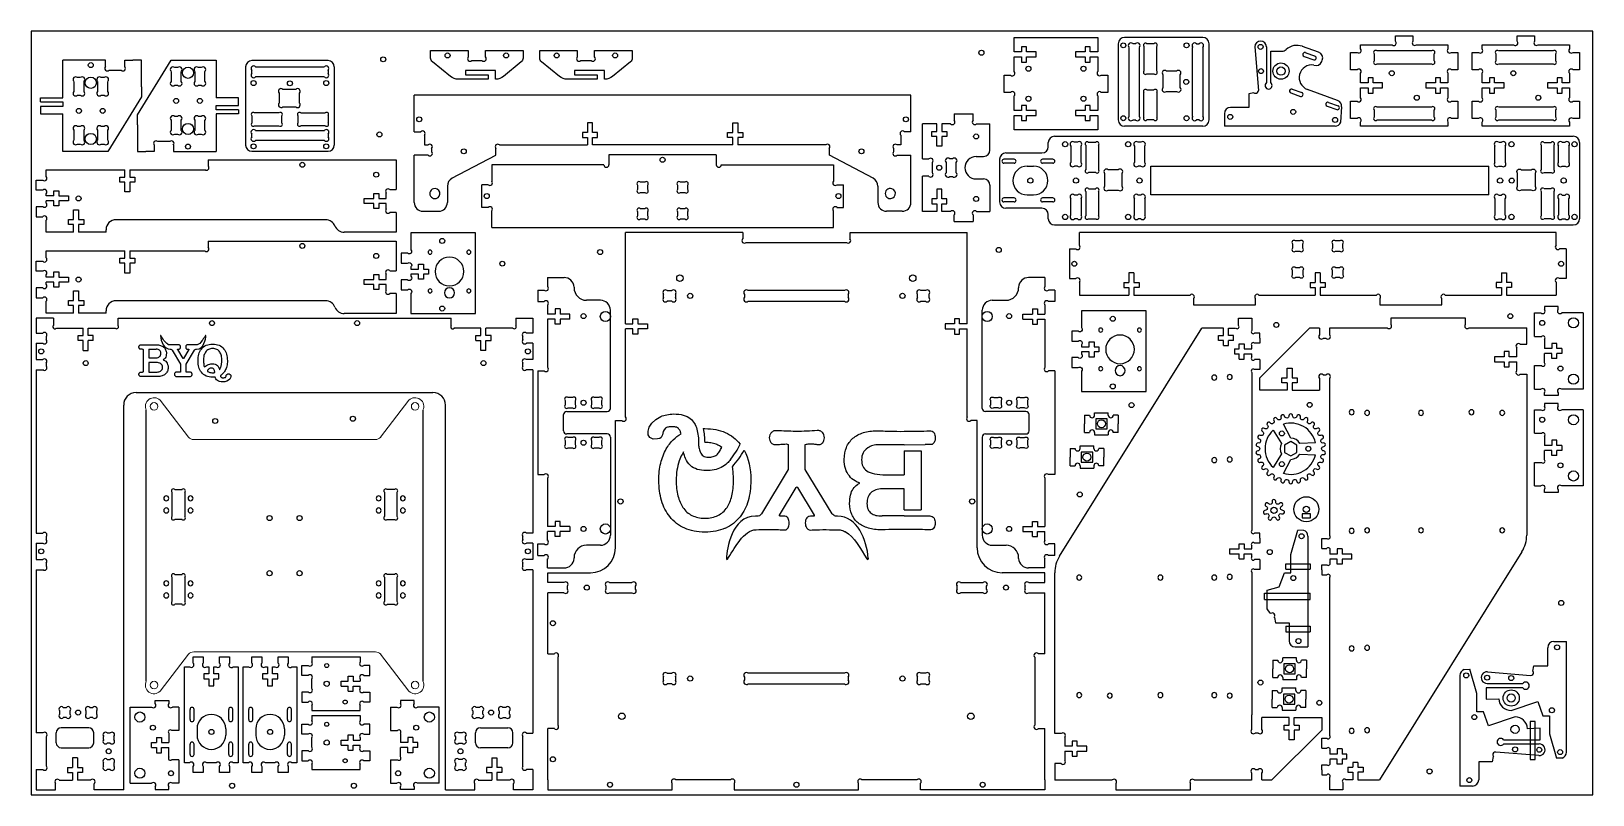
# Model space of a CAD drawing. Header units: millimetres. Extents: x 0 to 1250, y 0 to 611.
import ezdxf

# ---------------------------------------------------------------- set-up
doc = ezdxf.new("R2010")
doc.units = ezdxf.units.MM
for name, color, linetype in [('grawer', 5, 'Continuous'), ('helpline', 6, 'Continuous'), ('montaz', 3, 'Continuous'), ('montaz 0', 1, 'Continuous'), ('profil wew', 2, 'Continuous'), ('wybranie 1mm', 4, 'Continuous'), ('wybranie 4mm', 4, 'Continuous'), ('wybranie 5.2', 4, 'Continuous')]:
    doc.layers.add(name, color=color, linetype=linetype)

msp = doc.modelspace()

# ---------------------------------------------------------------- linework, layer by layer
for p, q in [((870.2, 601), (870.2, 540)), ((937.8, 606), (875.2, 606)), ((942.8, 540), (942.8, 601)), ((59.5, 587.9), (25.3, 587.9)), ((25.3, 557.8), (25.3, 587.9)), ((59.5, 582.7), (59.5, 587.9)), ((74.8, 587.9), (81.4, 587.9)), ((74.8, 582.7), (74.8, 587.9)), ((88.2, 587.9), (81.4, 587.9)), ((85, 544.2), (112, 587.9)), ((88.2, 566.4), (88.2, 587.9)), ((112, 587.9), (148, 587.9)), ((148, 587.9), (148, 557.6)), ((237.6, 587.5), (176.6, 587.5)), ((979.5, 598.5), (982.4, 563.7)), ((988.8, 598.5), (988.8, 569.9)), ((992.2, 569.9), (992.2, 595.1)), ((992.2, 595.1), (1001.3, 595.1)), ((1030.5, 594.2), (1017.6, 598.9)), ((1033.1, 586.8), (1033.5, 587.8)), ((62.3, 579.9), (71.9, 579.9)), ((171.6, 582.5), (171.6, 519.9)), ((242.6, 582.5), (242.6, 519.9)), ((88.2, 566.4), (88.2, 558.4)), ((1045.7, 555.6), (1021.6, 564.4)), ((7.3, 554.4), (7.3, 557.8)), ((7.3, 557.8), (25.3, 557.8)), ((7.3, 554.4), (25.3, 554.4)), ((25.3, 550.9), (7.3, 550.9)), ((7.3, 550.9), (7.3, 545)), ((25.3, 554.4), (25.3, 550.9)), ((88.2, 558.4), (61.2, 514.7)), ((166, 557.6), (148, 557.6)), ((148, 551.7), (166, 551.7)), ((148, 548.2), (148, 551.7)), ((166, 551.7), (166, 557.6)), ((704.2, 559.9), (306.6, 559.9)), ((306.6, 530.6), (306.6, 559.9)), ((704.2, 530.6), (704.2, 559.9)), ((974.6, 550), (960.1, 550)), ((978.8, 561.8), (974.6, 561)), ((974.6, 561), (974.6, 550)), ((1048.4, 538.3), (1049, 550.4)), ((7.3, 545), (25.3, 545)), ((25.3, 514.7), (25.3, 545)), ((85, 536.2), (85, 544.2)), ((166, 548.2), (148, 548.2)), ((166, 544.8), (148, 544.8)), ((148, 544.8), (148, 514.7)), ((166, 548.2), (166, 544.8)), ((449.3, 537.7), (445.3, 537.7)), ((445.3, 537.7), (445.3, 530)), ((449.3, 530), (449.3, 537.7)), ((561.5, 530), (561.5, 537.7)), ((561.5, 537.7), (565.5, 537.7)), ((565.5, 537.7), (565.5, 530)), ((738.8, 544.8), (753.9, 544.8)), ((738.8, 544.8), (738.8, 539.7)), ((753.9, 539.7), (753.9, 544.8)), ((955.1, 545), (955.1, 535)), ((85, 536.2), (85, 514.7)), ((306.6, 530.6), (311.9, 530.6)), ((314.7, 527.8), (314.7, 520)), ((445.3, 530), (441.3, 530)), ((441.3, 530), (441.3, 526)), ((441.3, 526), (445.3, 526)), ((445.3, 526), (445.3, 520)), ((453.4, 530), (449.3, 530)), ((449.3, 520), (449.3, 526)), ((449.3, 526), (453.4, 526)), ((453.4, 526), (453.4, 530)), ((557.4, 526), (557.4, 530)), ((557.4, 530), (561.5, 530)), ((561.5, 526), (557.4, 526)), ((561.5, 520), (561.5, 526)), ((565.5, 530), (569.6, 530)), ((569.6, 526), (565.5, 526)), ((565.5, 526), (565.5, 520)), ((569.6, 530), (569.6, 526)), ((696.1, 527.8), (696.1, 520)), ((704.2, 530.6), (699, 530.6)), ((724.9, 536.8), (713.4, 536.8)), ((713.4, 508.8), (713.4, 536.8)), ((720.8, 526.8), (720.8, 530.8)), ((720.8, 530.8), (724.9, 530.8)), ((724.9, 526.8), (720.8, 526.8)), ((724.9, 530.8), (724.9, 536.8)), ((724.9, 519.1), (724.9, 526.8)), ((728.9, 536.8), (728.9, 530.8)), ((735.9, 536.8), (728.9, 536.8)), ((728.9, 530.8), (733, 530.8)), ((733, 526.8), (728.9, 526.8)), ((728.9, 526.8), (728.9, 519.1)), ((733, 530.8), (733, 526.8)), ((756.7, 536.8), (767.4, 536.8)), ((767.4, 515.8), (767.4, 536.8)), ((819.1, 527), (1234.4, 527)), ((937.8, 535), (875.2, 535)), ((1043.7, 535), (955.1, 535)), ((61.2, 514.7), (25.3, 514.7)), ((85, 514.7), (91.8, 514.7)), ((98.4, 514.7), (91.8, 514.7)), ((98.4, 519.9), (98.4, 514.7)), ((110.9, 522.7), (101.3, 522.7)), ((113.8, 519.9), (113.8, 514.7)), ((113.8, 514.7), (148, 514.7)), ((176.6, 514.9), (237.6, 514.9)), ((314.7, 520), (317.7, 520)), ((320.5, 517.1), (320.5, 514.6)), ((372, 511.9), (372, 517.1)), ((374.8, 520), (445.3, 520)), ((561.5, 520), (449.3, 520)), ((636, 520), (565.5, 520)), ((638.9, 511.9), (638.9, 517.1)), ((690.3, 517.1), (690.3, 514.6)), ((696.1, 520), (693.1, 520)), ((728.9, 519.1), (724.9, 519.1)), ((780.2, 513.6), (809.1, 513.6)), ((814.1, 518.6), (814.1, 522)), ((1239.4, 522), (1239.4, 461)), ((12, 494.7), (12, 500.2)), ((12, 500.2), (74.9, 500.2)), ((74.9, 494.2), (74.9, 500.2)), ((78.9, 500.2), (78.9, 494.2)), ((78.9, 500.2), (138.9, 500.2)), ((141.7, 508), (141.7, 503.1)), ((141.7, 508), (292.2, 508)), ((292.2, 508), (292.2, 484.3)), ((306.6, 473.9), (306.6, 511.8)), ((317.7, 511.8), (306.6, 511.8)), ((336.8, 493.3), (372, 511.9)), ((458.4, 504.2), (368.6, 504.2)), ((368.6, 504.2), (368.6, 491)), ((462.4, 512), (462.4, 504.2)), ((548.4, 512), (462.4, 512)), ((548.4, 512), (548.4, 504.2)), ((552.4, 504.2), (642.2, 504.2)), ((674, 493.3), (638.9, 511.9)), ((642.2, 504.2), (642.2, 491)), ((693.1, 511.8), (704.2, 511.8)), ((704.2, 473.9), (704.2, 511.8)), ((713.4, 508.8), (718.6, 508.8)), ((721.4, 497.7), (721.4, 505.9)), ((756.4, 510.8), (762.4, 510.8)), ((775.2, 508.6), (775.2, 474.4)), ((4, 483.8), (4, 491.8)), ((4, 491.8), (9.2, 491.8)), ((70.8, 494.2), (74.9, 494.2)), ((70.8, 490.2), (70.8, 494.2)), ((74.9, 490.2), (70.8, 490.2)), ((74.9, 482.5), (74.9, 490.2)), ((78.9, 494.2), (82.9, 494.2)), ((82.9, 490.2), (78.9, 490.2)), ((78.9, 490.2), (78.9, 482.5)), ((82.9, 494.2), (82.9, 490.2)), ((365.8, 488.2), (360.6, 488.2)), ((360.6, 470), (360.6, 488.2)), ((645, 488.2), (650.2, 488.2)), ((650.2, 470), (650.2, 488.2)), ((713.4, 466.8), (713.4, 494.9)), ((718.6, 494.9), (713.4, 494.9)), ((756.4, 492.8), (762.4, 492.8)), ((767.4, 487.8), (767.4, 466.8)), ((9.2, 483.8), (4, 483.8)), ((12, 479.2), (12, 481)), ((18, 479.2), (12, 479.2)), ((12, 473.5), (12, 475.2)), ((18, 475.2), (12, 475.2)), ((18, 483.3), (22, 483.3)), ((18, 479.2), (18, 483.3)), ((18, 471.2), (18, 475.2)), ((22, 483.3), (22, 479.2)), ((22, 479.2), (29.8, 479.2)), ((29.8, 475.2), (22, 475.2)), ((22, 475.2), (22, 471.2)), ((29.8, 479.2), (29.8, 475.2)), ((78.9, 482.5), (74.9, 482.5)), ((266.5, 477.2), (274.2, 477.2)), ((266.5, 473.2), (266.5, 477.2)), ((274.2, 477.2), (274.2, 481.2)), ((274.2, 481.2), (278.2, 481.2)), ((278.2, 481.2), (278.2, 477.2)), ((278.2, 477.2), (284.2, 477.2)), ((284.2, 477.2), (284.2, 481.5)), ((287, 484.3), (292.2, 484.3)), ((333.1, 487.1), (333.1, 473.9)), ((677.7, 487.1), (677.7, 473.9)), ((724.9, 476.8), (720.8, 476.8)), ((720.8, 476.8), (720.8, 472.8)), ((728.9, 484.6), (724.9, 484.6)), ((724.9, 484.6), (724.9, 476.8)), ((728.9, 476.8), (728.9, 484.6)), ((733, 476.8), (728.9, 476.8)), ((733, 472.8), (733, 476.8)), ((9.2, 470.6), (4, 470.6)), ((4, 470.6), (4, 462.6)), ((4, 462.6), (9.2, 462.6)), ((22, 471.2), (18, 471.2)), ((33.9, 460.3), (33.9, 468.1)), ((33.9, 468.1), (37.9, 468.1)), ((37.9, 468.1), (37.9, 460.3)), ((274.2, 473.2), (266.5, 473.2)), ((274.2, 469.1), (274.2, 473.2)), ((278.2, 469.1), (274.2, 469.1)), ((278.2, 473.2), (278.2, 469.1)), ((284.2, 473.2), (278.2, 473.2)), ((284.2, 468.8), (284.2, 473.2)), ((292.2, 466), (287, 466)), ((292.2, 466), (292.2, 450.1)), ((313.6, 466.9), (326.1, 466.9)), ((365.8, 470), (360.6, 470)), ((368.6, 454), (368.6, 467.2)), ((642.2, 454), (642.2, 467.2)), ((645, 470), (650.2, 470)), ((697.2, 466.9), (684.7, 466.9)), ((724.9, 466.8), (713.4, 466.8)), ((720.8, 472.8), (724.9, 472.8)), ((724.9, 472.8), (724.9, 466.8)), ((728.9, 472.8), (733, 472.8)), ((728.9, 466.8), (728.9, 472.8)), ((735.9, 466.8), (728.9, 466.8)), ((738.8, 458.8), (738.8, 464)), ((753.9, 464), (753.9, 458.8)), ((756.7, 466.8), (767.4, 466.8)), ((809.1, 469.4), (780.2, 469.4)), ((814.1, 461), (814.1, 464.4)), ((12, 450.3), (12, 459.8)), ((33.9, 450.3), (12, 450.3)), ((29.9, 460.3), (33.9, 460.3)), ((29.9, 456.3), (29.9, 460.3)), ((33.9, 456.3), (29.9, 456.3)), ((33.9, 450.3), (33.9, 456.3)), ((37.9, 460.3), (42, 460.3)), ((37.9, 456.3), (37.9, 450.3)), ((42, 456.3), (37.9, 456.3)), ((59.9, 450.3), (37.9, 450.3)), ((42, 460.3), (42, 456.3)), ((59.9, 450.3), (59.9, 452.2)), ((235.7, 460.2), (67.9, 460.2)), ((292.2, 450.1), (250.6, 450.1)), ((368.6, 454), (642.2, 454)), ((569.5, 450), (475.7, 450)), ((475.7, 376.8), (475.7, 450)), ((569.5, 450), (569.5, 444.9)), ((655.5, 444.9), (655.5, 450)), ((655.5, 450), (749.2, 450)), ((738.8, 458.8), (753.9, 458.8)), ((749.2, 376.8), (749.2, 450)), ((819.1, 456), (1234.4, 456)), ((1220.6, 450), (839, 450)), ((839, 439.7), (839, 450)), ((1220.6, 439.7), (1220.6, 450)), ((141.7, 443.1), (141.7, 438.1)), ((141.7, 443.1), (292.2, 443.1)), ((292.2, 443.1), (292.2, 419.4)), ((572.3, 442), (652.6, 442)), ((4, 418.9), (4, 426.9)), ((4, 426.9), (9.2, 426.9)), ((12, 429.7), (12, 435.3)), ((12, 435.3), (74.9, 435.3)), ((70.8, 429.3), (74.9, 429.3)), ((70.8, 425.3), (70.8, 429.3)), ((74.9, 425.3), (70.8, 425.3)), ((74.9, 429.3), (74.9, 435.3)), ((74.9, 417.5), (74.9, 425.3)), ((78.9, 435.3), (78.9, 429.3)), ((78.9, 435.3), (138.9, 435.3)), ((78.9, 429.3), (82.9, 429.3)), ((82.9, 425.3), (78.9, 425.3)), ((78.9, 425.3), (78.9, 417.5)), ((82.9, 429.3), (82.9, 425.3)), ((831, 436.8), (831, 413)), ((831, 436.8), (836.2, 436.8)), ((1228.6, 436.8), (1223.5, 436.8)), ((1228.6, 436.8), (1228.6, 413)), ((9.2, 418.9), (4, 418.9)), ((12, 414.3), (12, 416.1)), ((18, 414.3), (12, 414.3)), ((18, 418.4), (22, 418.4)), ((18, 414.3), (18, 418.4)), ((22, 418.4), (22, 414.3)), ((22, 414.3), (29.8, 414.3)), ((29.8, 414.3), (29.8, 410.3)), ((78.9, 417.5), (74.9, 417.5)), ((274.2, 412.2), (274.2, 416.3)), ((274.2, 416.3), (278.2, 416.3)), ((278.2, 416.3), (278.2, 412.2)), ((284.2, 412.2), (284.2, 416.6)), ((287, 419.4), (292.2, 419.4)), ((413.4, 413.9), (426.5, 413.9)), ((413.4, 413.9), (413.4, 406.8)), ((811.5, 413.9), (798.4, 413.9)), ((811.5, 413.9), (811.5, 406.8)), ((831, 413), (836.2, 413)), ((878.7, 417.6), (878.7, 409.9)), ((882.7, 417.6), (878.7, 417.6)), ((882.7, 417.6), (882.7, 409.9)), ((1027.8, 417.6), (1027.8, 409.9)), ((1031.8, 417.6), (1027.8, 417.6)), ((1031.8, 417.6), (1031.8, 409.9)), ((1176.9, 417.6), (1176.9, 409.9)), ((1176.9, 417.6), (1180.9, 417.6)), ((1180.9, 417.6), (1180.9, 409.9)), ((1228.6, 413), (1223.5, 413)), ((9.2, 405.7), (4, 405.7)), ((4, 405.7), (4, 397.7)), ((12, 408.5), (12, 410.3)), ((18, 410.3), (12, 410.3)), ((18, 406.2), (18, 410.3)), ((22, 406.2), (18, 406.2)), ((29.8, 410.3), (22, 410.3)), ((22, 410.3), (22, 406.2)), ((33.9, 395.4), (33.9, 403.2)), ((33.9, 403.2), (37.9, 403.2)), ((37.9, 403.2), (37.9, 395.4)), ((266.5, 412.2), (274.2, 412.2)), ((266.5, 408.2), (266.5, 412.2)), ((274.2, 408.2), (266.5, 408.2)), ((274.2, 404.2), (274.2, 408.2)), ((278.2, 404.2), (274.2, 404.2)), ((278.2, 412.2), (284.2, 412.2)), ((278.2, 408.2), (278.2, 404.2)), ((284.2, 408.2), (278.2, 408.2)), ((284.2, 403.9), (284.2, 408.2)), ((292.2, 401), (287, 401)), ((292.2, 401), (292.2, 385.1)), ((304, 412.1), (304, 412.1)), ((304, 412.1), (304, 412.1)), ((304, 412.1), (304, 412.1)), ((304, 412.1), (304, 412.1)), ((405.6, 403.9), (410.6, 403.9)), ((405.6, 403.9), (405.6, 394.7)), ((434.5, 406.3), (434.5, 405.7)), ((790.4, 406.3), (790.4, 405.7)), ((819.3, 403.9), (814.3, 403.9)), ((819.3, 403.9), (819.3, 394.7)), ((839, 410.2), (839, 399.9)), ((874.6, 409.9), (874.6, 405.9)), ((874.6, 409.9), (878.7, 409.9)), ((874.6, 405.9), (878.7, 405.9)), ((878.7, 405.9), (878.7, 399.9)), ((882.7, 409.9), (886.8, 409.9)), ((886.8, 405.9), (882.7, 405.9)), ((882.7, 405.9), (882.7, 399.9)), ((886.8, 409.9), (886.8, 405.9)), ((1023.7, 409.9), (1023.7, 405.9)), ((1023.7, 409.9), (1027.8, 409.9)), ((1023.7, 405.9), (1027.8, 405.9)), ((1027.8, 405.9), (1027.8, 399.9)), ((1031.8, 409.9), (1035.9, 409.9)), ((1035.9, 405.9), (1031.8, 405.9)), ((1031.8, 405.9), (1031.8, 399.9)), ((1035.9, 409.9), (1035.9, 405.9)), ((1172.8, 409.9), (1172.8, 405.9)), ((1176.9, 409.9), (1172.8, 409.9)), ((1172.8, 405.9), (1176.9, 405.9)), ((1176.9, 405.9), (1176.9, 399.9)), ((1185, 409.9), (1180.9, 409.9)), ((1185, 405.9), (1180.9, 405.9)), ((1180.9, 405.9), (1180.9, 399.9)), ((1185, 409.9), (1185, 405.9)), ((1220.6, 410.2), (1220.6, 399.9)), ((4, 397.7), (9.2, 397.7)), ((12, 385.4), (12, 394.9)), ((29.9, 395.4), (33.9, 395.4)), ((29.9, 391.4), (29.9, 395.4)), ((33.9, 391.4), (29.9, 391.4)), ((33.9, 385.4), (33.9, 391.4)), ((37.9, 395.4), (42, 395.4)), ((37.9, 391.4), (37.9, 385.4)), ((42, 391.4), (37.9, 391.4)), ((42, 395.4), (42, 391.4)), ((235.7, 395.3), (67.9, 395.3)), ((405.6, 394.7), (410.6, 394.7)), ((413.4, 391.9), (413.4, 384.7)), ((419.4, 388.8), (419.4, 384.7)), ((423.4, 388.8), (419.4, 388.8)), ((423.4, 388.8), (423.4, 384.7)), ((455.6, 395.7), (444.5, 395.7)), ((463.6, 309.2), (463.6, 387.7)), ((761.3, 309.2), (761.3, 387.7)), ((769.3, 395.7), (780.4, 395.7)), ((801.5, 388.8), (805.5, 388.8)), ((801.5, 388.8), (801.5, 384.7)), ((805.5, 388.8), (805.5, 384.7)), ((811.5, 391.9), (811.5, 384.7)), ((819.3, 394.7), (814.3, 394.7)), ((839, 399.9), (878.7, 399.9)), ((882.7, 399.9), (927.7, 399.9)), ((930.5, 397), (930.5, 392.1)), ((930.5, 392.1), (980, 392.1)), ((980, 392.1), (980, 397)), ((982.8, 399.9), (1027.8, 399.9)), ((1031.8, 399.9), (1076.8, 399.9)), ((1079.6, 397), (1079.6, 392.1)), ((1079.6, 392.1), (1129.1, 392.1)), ((1129.1, 392.1), (1129.1, 397)), ((1131.9, 399.9), (1176.9, 399.9)), ((1180.9, 399.9), (1220.6, 399.9)), ((1222.3, 390.6), (1211.3, 390.6)), ((1211.3, 390.6), (1211.3, 388.4)), ((1222.3, 388.4), (1222.3, 390.6)), ((4, 381.4), (4, 369.4)), ((17.8, 381.4), (4, 381.4)), ((33.9, 385.4), (12, 385.4)), ((17.8, 381.4), (17.8, 375.6)), ((59.9, 385.4), (37.9, 385.4)), ((59.9, 385.4), (59.9, 387.3)), ((69.5, 375.6), (69.5, 381.4)), ((69.5, 381.4), (336.2, 381.4)), ((292.2, 385.1), (250.6, 385.1)), ((336.2, 375.6), (336.2, 381.4)), ((387.8, 381.4), (387.8, 375.6)), ((387.8, 381.4), (401.6, 381.4)), ((401.6, 381.4), (401.6, 369.4)), ((419.4, 384.7), (413.4, 384.7)), ((419.4, 380.7), (413.4, 380.7)), ((413.4, 380.7), (413.4, 342.1)), ((419.4, 376.7), (419.4, 380.7)), ((423.4, 376.7), (419.4, 376.7)), ((431.2, 384.7), (423.4, 384.7)), ((431.2, 380.7), (423.4, 380.7)), ((423.4, 380.7), (423.4, 376.7)), ((431.2, 380.7), (431.2, 384.7)), ((475.7, 376.8), (481.7, 376.8)), ((481.7, 376.8), (481.7, 380.8)), ((481.7, 380.8), (485.7, 380.8)), ((485.7, 380.8), (485.7, 376.8)), ((485.7, 376.8), (493.4, 376.8)), ((493.4, 376.8), (493.4, 372.8)), ((731.5, 376.8), (731.5, 372.8)), ((739.2, 376.8), (731.5, 376.8)), ((739.2, 380.8), (739.2, 376.8)), ((743.2, 380.8), (739.2, 380.8)), ((743.2, 376.8), (743.2, 380.8)), ((749.2, 376.8), (743.2, 376.8)), ((793.7, 384.7), (801.5, 384.7)), ((793.7, 380.7), (793.7, 384.7)), ((793.7, 380.7), (801.5, 380.7)), ((801.5, 380.7), (801.5, 376.7)), ((801.5, 376.7), (805.5, 376.7)), ((805.5, 384.7), (811.5, 384.7)), ((805.5, 376.7), (805.5, 380.7)), ((805.5, 380.7), (811.5, 380.7)), ((811.5, 380.7), (811.5, 342.1)), ((966.4, 375.6), (966.4, 381.4)), ((966.4, 381.4), (977, 381.4)), ((977, 381.4), (977, 372.2)), ((1148.1, 381.4), (1088.3, 381.4)), ((1088.3, 381.4), (1088.3, 376.4)), ((1148.1, 376.4), (1148.1, 381.4)), ((1203.4, 385.6), (1208.5, 385.6)), ((1203.4, 366.7), (1203.4, 385.6)), ((1242.3, 385.6), (1225.2, 385.6)), ((1242.3, 385.6), (1242.3, 324.6)), ((12.1, 364.2), (12.1, 366.6)), ((20.1, 373.4), (41.6, 373.4)), ((37.6, 367.4), (41.6, 367.4)), ((37.6, 363.4), (37.6, 367.4)), ((41.6, 363.4), (37.6, 363.4)), ((41.6, 367.4), (41.6, 373.4)), ((41.6, 355.6), (41.6, 363.4)), ((45.6, 373.4), (67.2, 373.4)), ((45.6, 367.4), (45.6, 373.4)), ((49.7, 367.4), (45.6, 367.4)), ((45.6, 355.6), (45.6, 363.4)), ((49.7, 363.4), (45.6, 363.4)), ((49.7, 363.4), (49.7, 367.4)), ((360, 373.4), (338.4, 373.4)), ((355.9, 363.4), (355.9, 367.4)), ((355.9, 367.4), (360, 367.4)), ((355.9, 363.4), (360, 363.4)), ((360, 367.4), (360, 373.4)), ((360, 355.6), (360, 363.4)), ((385.6, 373.4), (364, 373.4)), ((364, 367.4), (364, 373.4)), ((368.1, 367.4), (364, 367.4)), ((364, 363.4), (368.1, 363.4)), ((364, 355.6), (364, 363.4)), ((368.1, 363.4), (368.1, 367.4)), ((393.6, 364.2), (393.6, 366.6)), ((481.7, 372.8), (475.7, 372.8)), ((475.7, 302.3), (475.7, 372.8)), ((481.7, 368.7), (481.7, 372.8)), ((485.7, 368.7), (481.7, 368.7)), ((493.4, 372.8), (485.7, 372.8)), ((485.7, 372.8), (485.7, 368.7)), ((731.5, 372.8), (739.2, 372.8)), ((739.2, 372.8), (739.2, 368.7)), ((739.2, 368.7), (743.2, 368.7)), ((743.2, 368.7), (743.2, 372.8)), ((743.2, 372.8), (749.2, 372.8)), ((749.2, 302.3), (749.2, 372.8)), ((823.1, 190.9), (937, 373.4)), ((954.4, 373.4), (937, 373.4)), ((950.3, 363.4), (950.3, 367.4)), ((950.3, 367.4), (954.4, 367.4)), ((954.4, 363.4), (950.3, 363.4)), ((954.4, 367.4), (954.4, 373.4)), ((954.4, 359.5), (954.4, 363.4)), ((958.4, 373.4), (964.1, 373.4)), ((958.4, 367.4), (958.4, 373.4)), ((962.5, 367.4), (958.4, 367.4)), ((958.4, 359.5), (958.4, 363.4)), ((962.5, 363.4), (958.4, 363.4)), ((962.5, 363.4), (962.5, 367.4)), ((977, 372.2), (977, 371.6)), ((983.4, 369.4), (979.3, 369.4)), ((983.4, 333.6), (1023.3, 373.5)), ((983.4, 365.4), (983.4, 369.4)), ((983.4, 365.4), (983.4, 361.4)), ((1031.3, 373.5), (1023.3, 373.5)), ((1031.3, 373.5), (1031.3, 368)), ((1036.6, 365.1), (1034.1, 365.1)), ((1039.5, 368), (1039.5, 373.6)), ((1039.5, 373.6), (1085.5, 373.6)), ((1151, 373.6), (1197.1, 373.6)), ((1197.1, 360.5), (1197.1, 373.6)), ((1203.4, 366.7), (1209.1, 366.7)), ((1211.3, 364.5), (1211.3, 357.1)), ((4, 361.3), (9.2, 361.3)), ((4, 361.3), (4, 348.2)), ((41.6, 355.6), (45.6, 355.6)), ((364, 355.6), (360, 355.6)), ((401.6, 361.3), (396.4, 361.3)), ((401.6, 361.3), (401.6, 348.2)), ((954.4, 359.5), (958.4, 359.5)), ((963.2, 356.8), (967, 356.8)), ((963.2, 356.8), (963.2, 352.8)), ((963.2, 352.8), (967, 352.8)), ((967, 356.8), (967, 360.9)), ((967, 360.9), (971, 360.9)), ((967, 348.7), (967, 352.8)), ((971, 360.9), (971, 356.8)), ((971, 356.8), (977, 356.8)), ((971, 348.7), (971, 352.8)), ((971, 352.8), (977, 352.8)), ((977, 356.8), (977, 359.2)), ((977, 350.4), (977, 352.8)), ((983.4, 361.4), (979.3, 361.4)), ((1171.3, 350.5), (1171.3, 346.5)), ((1179.1, 350.5), (1171.3, 350.5)), ((1183.1, 354.6), (1179.1, 354.6)), ((1179.1, 354.6), (1179.1, 350.5)), ((1183.1, 350.5), (1183.1, 354.6)), ((1189.1, 350.5), (1183.1, 350.5)), ((1189.1, 350.5), (1189.1, 357.7)), ((1191.9, 360.5), (1197.1, 360.5)), ((1217.3, 357.1), (1211.3, 357.1)), ((1211.3, 345.6), (1211.3, 353.1)), ((1217.3, 353.1), (1211.3, 353.1)), ((1221.3, 361.1), (1217.3, 361.1)), ((1217.3, 361.1), (1217.3, 357.1)), ((1217.3, 349), (1217.3, 353.1)), ((1221.3, 357.1), (1221.3, 361.1)), ((1225.2, 357.1), (1221.3, 357.1)), ((1221.3, 349), (1221.3, 353.1)), ((1225.2, 353.1), (1221.3, 353.1)), ((1225.2, 357.1), (1225.2, 353.1)), ((4, 340.1), (9.2, 340.1)), ((4, 340.1), (4, 209.4)), ((12.1, 343), (12.1, 345.4)), ((393.6, 343), (393.6, 345.4)), ((401.6, 340.1), (396.4, 340.1)), ((401.6, 340.1), (401.6, 209.4)), ((405.6, 339.2), (410.6, 339.2)), ((405.6, 339.2), (405.6, 256.2)), ((819.3, 339.2), (814.3, 339.2)), ((819.3, 339.2), (819.3, 256.2)), ((840.8, 349.8), (840.8, 349.8)), ((840.8, 349.8), (840.8, 349.8)), ((840.8, 349.8), (840.8, 349.8)), ((840.8, 349.8), (840.8, 349.8)), ((967, 348.7), (971, 348.7)), ((977, 338), (977, 212.2)), ((983.4, 348.2), (979.3, 348.2)), ((983.4, 340.2), (979.3, 340.2)), ((983.4, 348.2), (983.4, 340.2)), ((1005.3, 333.7), (1005.3, 341.5)), ((1005.3, 341.5), (1009.3, 341.5)), ((1009.3, 341.5), (1009.3, 333.7)), ((1171.3, 346.5), (1179.1, 346.5)), ((1179.1, 346.5), (1179.1, 342.5)), ((1179.1, 342.5), (1183.1, 342.5)), ((1183.1, 342.5), (1183.1, 346.5)), ((1183.1, 346.5), (1189.1, 346.5)), ((1189.1, 339.4), (1189.1, 346.5)), ((1203.4, 343.4), (1209.1, 343.4)), ((1203.4, 324.6), (1203.4, 343.4)), ((1221.3, 349), (1217.3, 349)), ((983.4, 323.7), (983.4, 333.6)), ((1001.2, 329.7), (1001.2, 333.7)), ((1001.2, 333.7), (1005.3, 333.7)), ((1005.3, 329.7), (1001.2, 329.7)), ((1005.3, 329.7), (1005.3, 323.7)), ((1009.3, 333.7), (1013.4, 333.7)), ((1013.4, 329.7), (1009.3, 329.7)), ((1009.3, 329.7), (1009.3, 323.7)), ((1013.4, 333.7), (1013.4, 329.7)), ((1031.3, 333.2), (1031.3, 323.7)), ((1034.1, 336), (1036.6, 336)), ((1039.5, 321.5), (1039.5, 333.2)), ((1191.9, 336.5), (1197.1, 336.5)), ((1197.1, 336.5), (1197.1, 207.8)), ((84, 321.8), (321.6, 321.8)), ((1005.3, 323.7), (983.4, 323.7)), ((1009.3, 323.7), (1031.3, 323.7)), ((1039.4, 207.4), (1039.4, 321.5)), ((1039.5, 321.5), (1039.4, 321.5)), ((1203.4, 324.6), (1208.5, 324.6)), ((1211.3, 319.5), (1211.3, 321.7)), ((1222.3, 319.5), (1211.3, 319.5)), ((1222.3, 313.1), (1211.3, 313.1)), ((1211.3, 313.1), (1211.3, 310.9)), ((1222.3, 321.7), (1222.3, 319.5)), ((1222.3, 310.9), (1222.3, 313.1)), ((1242.3, 324.6), (1225.2, 324.6)), ((74, 4), (74, 311.8)), ((92.1, 91), (92.1, 307.7)), ((313.5, 307.7), (313.5, 91)), ((331.6, 4), (331.6, 311.8)), ((426.2, 291.2), (426.2, 304.2)), ((428.7, 306.7), (461.1, 306.7)), ((796.3, 306.7), (763.8, 306.7)), ((798.8, 291.2), (798.8, 304.2)), ((843.2, 303.7), (843.2, 296.9)), ((843.2, 303.7), (847.2, 303.7)), ((851.2, 305.7), (862.2, 305.7)), ((851.2, 303.7), (851.2, 305.7)), ((862.2, 303.7), (862.2, 305.7)), ((870.2, 303.7), (866.2, 303.7)), ((870.2, 303.7), (870.2, 296.9)), ((1203.4, 308.1), (1208.5, 308.1)), ((1203.4, 289.3), (1203.4, 308.1)), ((1242.3, 308.1), (1225.2, 308.1)), ((1242.3, 308.1), (1242.3, 247.1)), ((461.1, 288.7), (428.7, 288.7)), ((467.7, 299.5), (472.9, 299.5)), ((467.7, 197.6), (467.7, 299.5)), ((757.2, 299.5), (752.1, 299.5)), ((757.2, 197.6), (757.2, 299.5)), ((763.8, 288.7), (796.3, 288.7)), ((843.2, 290), (843.2, 296.9)), ((843.2, 290), (847.2, 290)), ((851.2, 290), (851.2, 288)), ((851.2, 288), (862.2, 288)), ((862.2, 290), (862.2, 288)), ((870.2, 290), (866.2, 290)), ((870.2, 290), (870.2, 296.9)), ((1203.4, 289.3), (1209.1, 289.3)), ((463.6, 286.2), (463.6, 207.7)), ((761.3, 286.2), (761.3, 207.7)), ((831.6, 277.1), (831.6, 270.2)), ((831.6, 277.1), (835.6, 277.1)), ((839.6, 279.1), (850.6, 279.1)), ((839.6, 277.1), (839.6, 279.1)), ((850.6, 277.1), (850.6, 279.1)), ((858.6, 277.1), (854.6, 277.1)), ((858.6, 277.1), (858.6, 270.2)), ((1211.3, 287), (1211.3, 279.6)), ((1217.3, 279.6), (1211.3, 279.6)), ((1211.3, 268.2), (1211.3, 275.6)), ((1217.3, 275.6), (1211.3, 275.6)), ((1221.3, 283.7), (1217.3, 283.7)), ((1217.3, 283.7), (1217.3, 279.6)), ((1217.3, 271.5), (1217.3, 275.6)), ((1221.3, 279.6), (1221.3, 283.7)), ((1225.2, 279.6), (1221.3, 279.6)), ((1221.3, 271.5), (1221.3, 275.6)), ((1225.2, 275.6), (1221.3, 275.6)), ((1225.2, 279.6), (1225.2, 275.6)), ((831.6, 263.3), (831.6, 270.2)), ((831.6, 263.3), (835.6, 263.3)), ((839.6, 263.3), (839.6, 261.3)), ((850.6, 263.3), (850.6, 261.3)), ((858.6, 263.3), (854.6, 263.3)), ((858.6, 263.3), (858.6, 270.2)), ((1203.4, 265.9), (1209.1, 265.9)), ((1203.4, 247.1), (1203.4, 265.9)), ((1221.3, 271.5), (1217.3, 271.5)), ((405.6, 256.2), (410.6, 256.2)), ((413.4, 253.4), (413.4, 214.7)), ((811.5, 253.4), (811.5, 214.7)), ((819.3, 256.2), (814.3, 256.2)), ((839.6, 261.3), (850.6, 261.3)), ((1203.4, 247.1), (1208.5, 247.1)), ((1211.3, 242), (1211.3, 244.3)), ((1222.3, 242), (1211.3, 242)), ((1222.3, 244.3), (1222.3, 242)), ((1242.3, 247.1), (1225.2, 247.1)), ((419.4, 214.7), (413.4, 214.7)), ((419.4, 218.8), (419.4, 214.7)), ((423.4, 218.8), (419.4, 218.8)), ((423.4, 214.7), (423.4, 218.8)), ((431.2, 214.7), (423.4, 214.7)), ((431.2, 214.7), (431.2, 210.7)), ((793.7, 214.7), (793.7, 210.7)), ((793.7, 214.7), (801.5, 214.7)), ((801.5, 218.8), (805.5, 218.8)), ((801.5, 214.7), (801.5, 218.8)), ((805.5, 218.8), (805.5, 214.7)), ((805.5, 214.7), (811.5, 214.7)), ((4, 201.3), (9.2, 201.3)), ((4, 201.3), (4, 188.2)), ((12.1, 204.2), (12.1, 206.6)), ((393.6, 204.2), (393.6, 206.6)), ((401.6, 201.3), (396.4, 201.3)), ((401.6, 201.3), (401.6, 188.2)), ((405.6, 200.7), (410.6, 200.7)), ((405.6, 191.5), (405.6, 200.7)), ((419.4, 210.7), (413.4, 210.7)), ((413.4, 203.6), (413.4, 210.7)), ((419.4, 206.7), (419.4, 210.7)), ((423.4, 206.7), (419.4, 206.7)), ((431.2, 210.7), (423.4, 210.7)), ((423.4, 206.7), (423.4, 210.7)), ((793.7, 210.7), (801.5, 210.7)), ((801.5, 206.7), (801.5, 210.7)), ((801.5, 206.7), (805.5, 206.7)), ((805.5, 210.7), (811.5, 210.7)), ((805.5, 206.7), (805.5, 210.7)), ((811.5, 203.6), (811.5, 210.7)), ((819.3, 200.7), (814.3, 200.7)), ((819.3, 191.5), (819.3, 200.7)), ((967, 200.9), (971, 200.9)), ((967, 196.8), (967, 200.9)), ((971, 200.9), (971, 196.8)), ((977, 212.2), (977, 211.6)), ((983.4, 209.4), (979.3, 209.4)), ((983.4, 201.4), (979.3, 201.4)), ((983.4, 205.4), (983.4, 209.4)), ((983.4, 205.4), (983.4, 201.4)), ((1008.4, 192.2), (1014, 211.8)), ((1018.6, 211.6), (1014, 211.8)), ((1021.9, 206.9), (1021.9, 118.3)), ((1033, 205.2), (1037.1, 205.2)), ((1033, 197.2), (1033, 205.2)), ((405.6, 191.5), (410.6, 191.5)), ((413.4, 181.5), (413.4, 188.7)), ((434.5, 189.1), (434.5, 189.7)), ((455.6, 199.7), (444.5, 199.7)), ((769.3, 199.7), (780.4, 199.7)), ((790.4, 189.1), (790.4, 189.7)), ((811.5, 181.5), (811.5, 188.7)), ((819.3, 191.5), (814.3, 191.5)), ((959.3, 196.8), (967, 196.8)), ((959.3, 196.8), (959.3, 192.8)), ((959.3, 192.8), (967, 192.8)), ((967, 188.7), (967, 192.8)), ((967, 188.7), (971, 188.7)), ((971, 196.8), (977, 196.8)), ((971, 192.8), (977, 192.8)), ((971, 188.7), (971, 192.8)), ((977, 196.8), (977, 199.2)), ((977, 190.4), (977, 192.8)), ((983.4, 188.2), (979.3, 188.2)), ((983.4, 188.2), (983.4, 180.2)), ((1008.4, 177.7), (1008.4, 192.2)), ((1033, 197.2), (1037.1, 197.2)), ((1039.4, 195), (1039.4, 192.6)), ((1045.4, 192.6), (1039.4, 192.6)), ((1039.4, 188.6), (1039.4, 186.2)), ((1045.4, 188.6), (1039.4, 188.6)), ((1049.4, 196.7), (1045.4, 196.7)), ((1045.4, 196.7), (1045.4, 192.6)), ((1045.4, 184.5), (1045.4, 188.6)), ((1049.4, 196.7), (1049.4, 192.6)), ((1057.1, 192.6), (1049.4, 192.6)), ((1057.1, 188.6), (1049.4, 188.6)), ((1049.4, 188.6), (1049.4, 184.5)), ((1057.1, 188.6), (1057.1, 192.6)), ((1193.3, 194.5), (1079.4, 12)), ((4, 180.1), (9.2, 180.1)), ((4, 180.1), (4, 49.5)), ((12.1, 183), (12.1, 185.4)), ((393.6, 183), (393.6, 185.4)), ((401.6, 180.1), (396.4, 180.1)), ((401.6, 180.1), (401.6, 49.4)), ((413.4, 181.5), (426.5, 181.5)), ((413.6, 177.5), (447.7, 177.6)), ((413.6, 169.8), (413.6, 177.5)), ((811.3, 177.5), (777.2, 177.6)), ((811.5, 181.5), (798.4, 181.5)), ((811.3, 169.8), (811.3, 177.5)), ((819.3, 48.9), (819.3, 177.6)), ((977, 178), (977, 63.9)), ((983.4, 180.2), (979.3, 180.2)), ((999, 166.4), (1003.1, 177.7)), ((1003.1, 177.7), (1008.4, 177.7)), ((1033, 184), (1037.1, 184)), ((1033, 180), (1033, 184)), ((1033, 180), (1033, 176)), ((1033, 176), (1037.1, 176)), ((1049.4, 184.5), (1045.4, 184.5)), ((426.4, 169.8), (413.6, 169.8)), ((429.2, 164.5), (429.2, 167)), ((795.7, 164.5), (795.7, 167)), ((798.5, 169.8), (811.3, 169.8)), ((989.3, 163.6), (999, 166.4)), ((989.3, 148.8), (989.3, 163.6)), ((1039.4, 173.2), (1039.4, 173.8)), ((1039.4, 47.4), (1039.4, 173.2)), ((426.4, 161.7), (413.6, 161.7)), ((413.6, 112.9), (413.6, 161.7)), ((798.5, 161.7), (811.3, 161.7)), ((811.3, 112.9), (811.3, 161.7)), ((991.8, 145.4), (989.3, 148.8)), ((991.8, 145.4), (993.2, 145.5)), ((995.1, 141.9), (995.9, 137.7)), ((995.9, 137.7), (1006.9, 137.7)), ((1006.9, 137.7), (1006.9, 123.3)), ((413.6, 112.9), (418.8, 112.9)), ((811.3, 112.9), (806.1, 112.9)), ((1011.9, 118.3), (1021.9, 118.3)), ((1213.9, 103.2), (1213.9, 117.7)), ((1218.9, 122.7), (1228.9, 122.7)), ((1228.9, 34.1), (1228.9, 122.7)), ((216.7, 95.4), (216.7, 103.4)), ((216.7, 103.4), (221.7, 103.4)), ((224.5, 110.3), (263.3, 110.3)), ((224.5, 110.3), (224.5, 106.3)), ((263.3, 110.3), (263.3, 106.3)), ((271.1, 103.4), (266.2, 103.4)), ((271.1, 95.4), (271.1, 103.4)), ((421.6, 110), (421.6, 55.7)), ((803.3, 110), (803.3, 55.7)), ((993.8, 107.7), (993.8, 100.8)), ((993.8, 107.7), (997.8, 107.7)), ((993.8, 93.9), (993.8, 100.8)), ((1012.8, 109.7), (1001.8, 109.7)), ((1001.8, 107.7), (1001.8, 109.7)), ((1012.8, 107.7), (1012.8, 109.7)), ((1020.8, 107.7), (1016.8, 107.7)), ((1020.8, 107.7), (1020.8, 100.8)), ((1020.8, 93.9), (1020.8, 100.8)), ((1147, 100.2), (1151.6, 100.5)), ((1157.2, 80.9), (1151.6, 100.5)), ((1202.1, 99), (1202.9, 103.2)), ((1202.9, 103.2), (1213.9, 103.2)), ((221.7, 95.4), (216.7, 95.4)), ((224.5, 85.1), (224.5, 92.6)), ((248, 86.8), (248, 90.8)), ((248, 90.8), (253.7, 90.8)), ((253.7, 94.9), (257.7, 94.9)), ((253.7, 90.8), (253.7, 94.9)), ((257.7, 94.9), (257.7, 90.8)), ((257.7, 90.8), (263.3, 90.8)), ((263.3, 92.6), (263.3, 90.8)), ((266.2, 95.4), (271.1, 95.4)), ((993.8, 93.9), (997.8, 93.9)), ((1001.8, 93.9), (1001.8, 91.9)), ((1012.8, 91.9), (1001.8, 91.9)), ((1012.8, 93.9), (1012.8, 91.9)), ((1020.8, 93.9), (1016.8, 93.9)), ((1143.7, 95.5), (1143.7, 7)), ((1165.4, 89), (1194, 89)), ((1165.7, 98.3), (1200.2, 95.5)), ((99.2, 73), (99.2, 75.3)), ((99.2, 75.3), (110.2, 75.3)), ((110.2, 75.3), (110.2, 73)), ((221.7, 82.2), (216.7, 82.2)), ((216.7, 82.2), (216.7, 74.2)), ((248, 86.8), (253.7, 86.8)), ((253.7, 82.8), (253.7, 86.8)), ((253.7, 82.8), (257.7, 82.8)), ((257.7, 82.8), (257.7, 86.8)), ((257.7, 86.8), (263.3, 86.8)), ((263.3, 85.1), (263.3, 86.8)), ((266.2, 82.2), (271.1, 82.2)), ((271.1, 82.2), (271.1, 74.2)), ((306.5, 75.3), (295.5, 75.3)), ((295.5, 75.3), (295.5, 73)), ((306.5, 73), (306.5, 75.3)), ((993.4, 83.5), (993.4, 76.6)), ((993.4, 83.5), (997.4, 83.5)), ((993.4, 69.7), (993.4, 76.6)), ((1001.4, 85.5), (1012.4, 85.5)), ((1001.4, 83.5), (1001.4, 85.5)), ((1012.4, 83.5), (1012.4, 85.5)), ((1020.4, 83.5), (1016.4, 83.5)), ((1020.4, 83.5), (1020.4, 76.6)), ((1020.4, 69.7), (1020.4, 76.6)), ((1157.2, 66.4), (1157.2, 80.9)), ((1194, 85.6), (1164.7, 85.6)), ((1164.7, 85.6), (1164.7, 76.5)), ((1164.7, 76.5), (1174.8, 76.8)), ((79.2, 9.2), (79.2, 70.2)), ((79.2, 70.2), (96.3, 70.2)), ((118.1, 70.2), (113, 70.2)), ((118.1, 70.2), (118.1, 51.4)), ((216.7, 74.2), (221.7, 74.2)), ((224.5, 71.4), (224.5, 67.3)), ((224.5, 67.3), (263.3, 67.3)), ((224.5, 63.3), (263.3, 63.3)), ((224.5, 63.3), (224.5, 59.3)), ((263.3, 67.3), (263.3, 71.4)), ((263.3, 63.3), (263.3, 59.3)), ((271.1, 74.2), (266.2, 74.2)), ((287.6, 70.2), (292.7, 70.2)), ((287.6, 70.2), (287.6, 51.4)), ((326.5, 70.2), (309.3, 70.2)), ((326.5, 9.2), (326.5, 70.2)), ((976.9, 63.9), (976.9, 52.2)), ((976.9, 63.9), (977, 63.9)), ((993.4, 69.7), (997.4, 69.7)), ((1001.4, 69.7), (1001.4, 67.7)), ((1001.4, 67.7), (1012.4, 67.7)), ((1012.4, 69.7), (1012.4, 67.7)), ((1020.4, 69.7), (1016.4, 69.7)), ((1162.5, 66.4), (1157.2, 66.4)), ((1166.6, 55.1), (1162.5, 66.4)), ((1184.7, 67.4), (1206, 74.5)), ((1206, 74.5), (1210.1, 63.2)), ((1210.1, 63.2), (1215.4, 63.2)), ((1215.4, 63.2), (1215.4, 48.7)), ((118.1, 51.4), (112.4, 51.4)), ((216.7, 48.4), (216.7, 56.4)), ((216.7, 56.4), (221.7, 56.4)), ((271.1, 56.4), (266.2, 56.4)), ((271.1, 48.4), (271.1, 56.4)), ((287.6, 51.4), (293.2, 51.4)), ((413.6, 12), (413.6, 52.9)), ((418.8, 52.9), (413.6, 52.9)), ((806.1, 52.9), (811.3, 52.9)), ((811.3, 12), (811.3, 52.9)), ((985.1, 52.2), (985.1, 61.7)), ((1007.1, 61.7), (985.1, 61.7)), ((1033, 51.8), (993.1, 11.9)), ((1003, 51.7), (1003, 55.7)), ((1003, 55.7), (1007.1, 55.7)), ((1007.1, 51.7), (1003, 51.7)), ((1007.1, 55.7), (1007.1, 61.7)), ((1007.1, 43.9), (1007.1, 51.7)), ((1011.1, 55.7), (1011.1, 61.7)), ((1011.1, 61.7), (1033, 61.7)), ((1011.1, 55.7), (1015.1, 55.7)), ((1015.1, 51.7), (1011.1, 51.7)), ((1011.1, 51.7), (1011.1, 43.9)), ((1015.1, 55.7), (1015.1, 51.7)), ((1033, 61.7), (1033, 51.8)), ((1187.8, 62.3), (1166.6, 55.1)), ((1207.8, 53.2), (1197.8, 52.8)), ((1207.8, 44), (1207.8, 53.2)), ((9.3, 49.5), (4, 49.5)), ((12.1, 23), (12.1, 46.6)), ((96.3, 37.7), (96.3, 41.7)), ((96.3, 41.7), (100.2, 41.7)), ((96.3, 37.7), (100.2, 37.7)), ((100.2, 45.8), (100.2, 41.7)), ((100.2, 45.8), (104.2, 45.8)), ((100.2, 37.7), (100.2, 33.6)), ((104.2, 45.8), (104.2, 41.7)), ((104.2, 41.7), (110.2, 41.7)), ((104.2, 37.7), (110.2, 37.7)), ((104.2, 33.6), (104.2, 37.7)), ((110.2, 49.1), (110.2, 41.7)), ((110.2, 30.3), (110.2, 37.7)), ((221.7, 48.4), (216.7, 48.4)), ((224.5, 38.1), (224.5, 45.6)), ((248, 39.8), (248, 43.8)), ((248, 43.8), (253.7, 43.8)), ((248, 39.8), (253.7, 39.8)), ((253.7, 47.9), (257.7, 47.9)), ((253.7, 43.8), (253.7, 47.9)), ((253.7, 35.8), (253.7, 39.8)), ((257.7, 47.9), (257.7, 43.8)), ((257.7, 43.8), (263.3, 43.8)), ((257.7, 35.8), (257.7, 39.8)), ((257.7, 39.8), (263.3, 39.8)), ((263.3, 45.6), (263.3, 43.8)), ((263.3, 38.1), (263.3, 39.8)), ((266.2, 48.4), (271.1, 48.4)), ((295.5, 49.1), (295.5, 41.7)), ((301.5, 41.7), (295.5, 41.7)), ((301.5, 37.7), (295.5, 37.7)), ((295.5, 30.3), (295.5, 37.7)), ((301.5, 45.8), (301.5, 41.7)), ((305.5, 45.8), (301.5, 45.8)), ((301.5, 33.6), (301.5, 37.7)), ((305.5, 45.8), (305.5, 41.7)), ((309.4, 41.7), (305.5, 41.7)), ((305.5, 37.7), (305.5, 33.6)), ((309.4, 37.7), (305.5, 37.7)), ((309.4, 37.7), (309.4, 41.7)), ((393.5, 23), (393.5, 46.6)), ((396.4, 49.4), (401.6, 49.4)), ((824.4, 48.9), (819.3, 48.9)), ((827.3, 46), (827.3, 38.9)), ((833.3, 38.9), (827.3, 38.9)), ((837.3, 42.9), (833.3, 42.9)), ((833.3, 42.9), (833.3, 38.9)), ((837.3, 38.9), (837.3, 42.9)), ((845, 38.9), (837.3, 38.9)), ((845, 34.9), (845, 38.9)), ((982.3, 49.3), (979.8, 49.3)), ((1011.1, 43.9), (1007.1, 43.9)), ((1033, 45.2), (1037.1, 45.2)), ((1033, 37.2), (1033, 45.2)), ((1178.5, 44), (1207.8, 44)), ((1207.2, 40.6), (1178.5, 40.6)), ((1215.4, 48.7), (1221, 29.2)), ((33, 29.6), (33, 21.8)), ((37, 29.6), (33, 29.6)), ((37, 29.6), (37, 21.8)), ((100.2, 33.6), (104.2, 33.6)), ((118.1, 28), (112.4, 28)), ((118.1, 28), (118.1, 9.2)), ((221.7, 35.2), (216.7, 35.2)), ((216.7, 35.2), (216.7, 27.2)), ((216.7, 27.2), (221.7, 27.2)), ((253.7, 35.8), (257.7, 35.8)), ((266.2, 35.2), (271.1, 35.2)), ((271.1, 27.2), (266.2, 27.2)), ((271.1, 35.2), (271.1, 27.2)), ((287.6, 28), (293.2, 28)), ((287.6, 28), (287.6, 9.2)), ((305.5, 33.6), (301.5, 33.6)), ((368.6, 29.6), (368.6, 21.8)), ((368.6, 29.6), (372.6, 29.6)), ((372.6, 29.6), (372.6, 21.8)), ((827.3, 34.9), (833.3, 34.9)), ((827.3, 34.9), (827.3, 27.7)), ((833.3, 34.9), (833.3, 30.8)), ((833.3, 30.8), (837.3, 30.8)), ((837.3, 30.8), (837.3, 34.9)), ((837.3, 34.9), (845, 34.9)), ((1033, 37.2), (1037.1, 37.2)), ((1039.4, 35), (1039.4, 32.6)), ((1045.4, 32.6), (1039.4, 32.6)), ((1039.4, 28.6), (1039.4, 26.2)), ((1045.4, 28.6), (1039.4, 28.6)), ((1049.4, 36.7), (1045.4, 36.7)), ((1045.4, 36.7), (1045.4, 32.6)), ((1045.4, 24.5), (1045.4, 28.6)), ((1049.4, 36.7), (1049.4, 32.6)), ((1053.2, 32.6), (1049.4, 32.6)), ((1049.4, 28.6), (1049.4, 24.5)), ((1053.2, 28.6), (1049.4, 28.6)), ((1053.2, 28.6), (1053.2, 32.6)), ((1058, 25.9), (1058, 22)), ((1062, 25.9), (1058, 25.9)), ((1062, 25.9), (1062, 22)), ((1158.7, 26.4), (1158.7, 12)), ((1169.6, 26.4), (1158.7, 26.4)), ((1170.4, 30.6), (1169.6, 26.4)), ((1206.8, 31.3), (1172.3, 34.1)), ((1225.6, 29.4), (1221, 29.2)), ((4, 20.1), (4, 4)), ((4, 20.1), (9.3, 20.1)), ((28.9, 21.8), (28.9, 17.8)), ((28.9, 21.8), (33, 21.8)), ((28.9, 17.8), (33, 17.8)), ((33, 17.8), (33, 11.8)), ((37, 21.8), (41.1, 21.8)), ((41.1, 17.8), (37, 17.8)), ((37, 17.8), (37, 11.8)), ((41.1, 21.8), (41.1, 17.8)), ((224.5, 24.4), (224.5, 20.3)), ((224.5, 20.3), (263.3, 20.3)), ((263.3, 20.3), (263.3, 24.4)), ((364.5, 21.8), (364.5, 17.8)), ((368.6, 21.8), (364.5, 21.8)), ((364.5, 17.8), (368.6, 17.8)), ((368.6, 17.8), (368.6, 11.8)), ((376.7, 21.8), (372.6, 21.8)), ((376.7, 17.8), (372.6, 17.8)), ((372.6, 17.8), (372.6, 11.8)), ((376.7, 21.8), (376.7, 17.8)), ((401.6, 20.1), (396.4, 20.1)), ((401.6, 20.1), (401.6, 4)), ((824.4, 24.9), (819.3, 24.9)), ((819.3, 24.9), (819.3, 11.8)), ((976.9, 17.4), (976.9, 11.8)), ((979.8, 20.2), (982.3, 20.2)), ((985.1, 11.9), (985.1, 17.4)), ((1033, 24), (1037.1, 24)), ((1033, 20), (1033, 24)), ((1033, 20), (1033, 16)), ((1033, 16), (1037.1, 16)), ((1039.4, 13.2), (1039.4, 13.8)), ((1039.4, 4), (1039.4, 13.2)), ((1049.4, 24.5), (1045.4, 24.5)), ((1053.9, 22), (1053.9, 18)), ((1053.9, 22), (1058, 22)), ((1053.9, 18), (1058, 18)), ((1058, 18), (1058, 12)), ((1062, 22), (1066.1, 22)), ((1066.1, 18), (1062, 18)), ((1062, 18), (1062, 12)), ((1066.1, 22), (1066.1, 18)), ((4, 4), (19.5, 4)), ((19.5, 4), (19.5, 9)), ((22.3, 11.8), (33, 11.8)), ((47.7, 11.8), (37, 11.8)), ((50.5, 4), (50.5, 9)), ((74, 4), (50.5, 4)), ((79.2, 9.2), (96.3, 9.2)), ((99.2, 6.4), (99.2, 4.2)), ((99.2, 4.2), (110.2, 4.2)), ((110.2, 4.2), (110.2, 6.4)), ((118.1, 9.2), (113, 9.2)), ((287.6, 9.2), (292.7, 9.2)), ((295.5, 4.2), (295.5, 6.4)), ((306.5, 4.2), (295.5, 4.2)), ((306.5, 6.4), (306.5, 4.2)), ((326.5, 9.2), (309.3, 9.2)), ((331.6, 4), (355.1, 4)), ((355.1, 4), (355.1, 9)), ((357.9, 11.8), (368.6, 11.8)), ((383.3, 11.8), (372.6, 11.8)), ((386.1, 4), (386.1, 9)), ((401.6, 4), (386.1, 4)), ((413.6, 12), (413.6, 4)), ((413.6, 4), (513, 4)), ((513, 4), (513, 9.2)), ((559.9, 12), (515.9, 12)), ((562.8, 9.2), (562.8, 4)), ((562.8, 4), (662.2, 4)), ((662.2, 4), (662.2, 9.2)), ((709, 12), (665, 12)), ((711.9, 4), (711.9, 9.2)), ((811.3, 4), (711.9, 4)), ((811.3, 12), (811.3, 4)), ((865.4, 11.8), (819.3, 11.8)), ((868.3, 9), (868.3, 4)), ((868.3, 4), (928.1, 4)), ((928.1, 4), (928.1, 9)), ((976.9, 11.8), (930.9, 11.8)), ((985.1, 11.9), (993.1, 11.9)), ((1050, 4), (1039.4, 4)), ((1050, 9.8), (1050, 4)), ((1058, 12), (1052.2, 12)), ((1062, 12), (1079.4, 12)), ((1153.7, 7), (1143.7, 7))]:
    msp.add_line(p, q)
at = {"linetype": 'Continuous', "lineweight": 15}
for p, q in [((103.2, 315.8), (125.9, 286.1)), ((279.7, 286.1), (302.4, 315.8)), ((130.1, 284.3), (275.5, 284.3)), ((125.9, 112.6), (103.2, 82.9)), ((275.5, 114.3), (130.1, 114.3)), ((302.4, 82.9), (279.7, 112.6))]:
    msp.add_line(p, q, dxfattribs=at)
for points in [[(786.8, 606), (853.8, 606), (853.8, 594.4), (847.8, 594.4), (847.8, 598.5), (843.8, 598.5), (843.8, 594.4), (836, 594.4), (836, 590.4), (843.8, 590.4), (843.8, 586.3), (847.8, 586.3), (847.8, 590.4), (853.8, 590.4), (853.8, 578.8, 1), (856.6, 575.9), (861.8, 575.9), (861.8, 562.1), (856.6, 562.1, 1), (853.8, 559.2), (853.8, 547.6), (847.8, 547.6), (847.8, 551.7), (843.8, 551.7), (843.8, 547.6), (836, 547.6), (836, 543.6), (843.8, 543.6), (843.8, 539.5), (847.8, 539.5), (847.8, 543.6), (853.8, 543.6), (853.8, 532), (786.8, 532), (786.8, 543.6), (792.8, 543.6), (792.8, 539.5), (796.8, 539.5), (796.8, 543.6), (804.5, 543.6), (804.5, 547.6), (796.8, 547.6), (796.8, 551.7), (792.8, 551.7), (792.8, 547.6), (786.8, 547.6), (786.8, 559.2, 1), (783.9, 562.1), (778.8, 562.1), (778.8, 575.9), (783.9, 575.9, 1), (786.8, 578.8), (786.8, 590.4), (792.8, 590.4), (792.8, 586.3), (796.8, 586.3), (796.8, 590.4), (804.5, 590.4), (804.5, 594.4), (796.8, 594.4), (796.8, 598.5), (792.8, 598.5), (792.8, 594.4), (786.8, 594.4)], [(1106, 603, 1), (1108.8, 600.2), (1134.1, 600.2), (1134.1, 596.9, 1), (1136.9, 594.1), (1142.1, 594.1), (1142.1, 580.2), (1136.9, 580.2, 1), (1134.1, 577.4), (1134.1, 569.6), (1128.1, 569.6), (1128.1, 573.7), (1124.1, 573.7), (1124.1, 569.6), (1116.3, 569.6), (1116.3, 565.6), (1124.1, 565.6), (1124.1, 561.5), (1128.1, 561.5), (1128.1, 565.6), (1134.1, 565.6), (1134.1, 557.8, 1), (1136.9, 555), (1142.1, 555), (1142.1, 541.1), (1136.9, 541.1, 1), (1134.1, 538.3), (1134.1, 535), (1064.1, 535), (1064.1, 538.3, 1), (1061.3, 541.1), (1056.1, 541.1), (1056.1, 555), (1061.3, 555, 1), (1064.1, 557.8), (1064.1, 565.6), (1070.1, 565.6), (1070.1, 561.5), (1074.1, 561.5), (1074.1, 565.6), (1081.8, 565.6), (1081.8, 569.6), (1074.1, 569.6), (1074.1, 573.7), (1070.1, 573.7), (1070.1, 569.6), (1064.1, 569.6), (1064.1, 577.4, 1), (1061.3, 580.2), (1056.1, 580.2), (1056.1, 594.1), (1061.3, 594.1, 1), (1064.1, 596.9), (1064.1, 600.2), (1089.3, 600.2, 1), (1092.1, 603), (1092.1, 607.2), (1106, 607.2)], [(1203.4, 603, 1), (1206.2, 600.2), (1231.4, 600.2), (1231.4, 596.9, 1), (1234.2, 594.1), (1239.4, 594.1), (1239.4, 580.2), (1234.2, 580.2, 1), (1231.4, 577.4), (1231.4, 569.6), (1225.4, 569.6), (1225.4, 573.7), (1221.4, 573.7), (1221.4, 569.6), (1213.7, 569.6), (1213.7, 565.6), (1221.4, 565.6), (1221.4, 561.5), (1225.4, 561.5), (1225.4, 565.6), (1231.4, 565.6), (1231.4, 557.8, 1), (1234.2, 555), (1239.4, 555), (1239.4, 541.1), (1234.2, 541.1, 1), (1231.4, 538.3), (1231.4, 535), (1161.4, 535), (1161.4, 538.3, 1), (1158.6, 541.1), (1153.4, 541.1), (1153.4, 555), (1158.6, 555, 1), (1161.4, 557.8), (1161.4, 565.6), (1167.4, 565.6), (1167.4, 561.5), (1171.4, 561.5), (1171.4, 565.6), (1179.2, 565.6), (1179.2, 569.6), (1171.4, 569.6), (1171.4, 573.7), (1167.4, 573.7), (1167.4, 569.6), (1161.4, 569.6), (1161.4, 577.4, 1), (1158.6, 580.2), (1153.4, 580.2), (1153.4, 594.1), (1158.6, 594.1, 1), (1161.4, 596.9), (1161.4, 600.2), (1186.6, 600.2, 1), (1189.5, 603), (1189.5, 607.2), (1203.4, 607.2)], [(371.7, 572.6), (371.7, 579.6), (347.7, 579.6), (347.7, 576.1), (365.7, 576.1), (365.7, 572.6), (341.8, 572.6, -0.172306), (335.5, 574.8), (321.2, 586.4, -0.225792), (319.7, 589.5), (319.7, 595.6), (349.8, 595.6), (349.8, 590.4, 1), (352.6, 587.6), (360.8, 587.6, 1), (363.7, 590.4), (363.7, 595.6), (393.7, 595.6), (393.7, 589.5, -0.225792), (392.2, 586.4), (378, 574.8, -0.171062), (371.7, 572.6, -0.171062)], [(459, 572.6), (459, 579.6), (435, 579.6), (435, 576.1), (453, 576.1), (453, 572.6), (429.1, 572.6, -0.172306), (422.8, 574.8), (408.5, 586.4, -0.225792), (407, 589.5), (407, 595.6), (437.1, 595.6), (437.1, 590.4, 1), (439.9, 587.6), (448.1, 587.6, 1), (451, 590.4), (451, 595.6), (481, 595.6), (481, 589.5, -0.225792), (479.6, 586.4), (465.3, 574.8, -0.171062), (459, 572.6, -0.171062)], [(1009.7, 303.3, 1.024491), (1006.7, 303.3, -0.971941), (1003.3, 302.9, 1.024491), (1000.4, 302.2, -0.971941), (997.2, 301, 1.024491), (994.6, 299.6, -0.971941), (991.8, 297.6, 1.024491), (989.5, 295.7, -0.971941), (987.3, 293.1, 1.024491), (985.6, 290.6, -0.971941), (984, 287.6, 1.024491), (982.9, 284.8, -0.971941), (982.1, 281.5, 1.024491), (981.8, 278.6, -0.971941), (981.8, 275.2, 1.024491), (982.1, 272.2, -0.971941), (982.9, 268.9, 1.024491), (984, 266.1, -0.971941), (985.6, 263.1, 1.024491), (987.3, 260.6, -0.971941), (989.5, 258.1, 1.024491), (991.8, 256.1, -0.971941), (994.6, 254.1, 1.024491), (997.2, 252.7, -0.971941), (1000.4, 251.5, 1.024491), (1003.3, 250.8, -0.971941), (1006.7, 250.4, 1.024491), (1009.7, 250.4, -0.971941), (1013.1, 250.8, 1.024491), (1016, 251.5, -0.971941), (1019.2, 252.7, 1.024491), (1021.8, 254.1, -0.971941), (1024.6, 256.1, 1.024491), (1026.9, 258.1, -0.971941), (1029.1, 260.6, 1.024491), (1030.8, 263.1, -0.971941), (1032.4, 266.1, 1.024491), (1033.5, 268.9, -0.971941), (1034.3, 272.2, 1.024491), (1034.6, 275.2, -0.971941), (1034.6, 278.6, 1.024491), (1034.3, 281.5, -0.971941), (1033.5, 284.8, 1.024491), (1032.4, 287.6, -0.971941), (1030.8, 290.6, 1.024491), (1029.1, 293.1, -0.971941), (1026.9, 295.7, 1.024491), (1024.6, 297.6, -0.971941), (1021.8, 299.6, 1.024491), (1019.2, 301, -0.971941), (1016, 302.2, 1.024491), (1013.1, 302.9, -0.971941)], [(996.3, 234.7, 1.090298), (993.3, 234.7, -0.90226), (990.2, 233.2, 1.090298), (988.4, 230.9, -0.90226), (987.6, 227.6, 1.090298), (988.3, 224.7, -0.90226), (990.4, 222.1, 1.090298), (993.1, 220.8, -0.90226), (996.5, 220.8, 1.090298), (999.2, 222.1, -0.90226), (1001.3, 224.7, 1.090298), (1001.9, 227.6, -0.90226), (1001.2, 230.9, 1.090298), (999.3, 233.2, -0.90226)], [(122.7, 25.6), (122.7, 102.5), (126.8, 102.5, 1), (129.6, 105.4), (129.6, 110.3), (137.6, 110.3), (137.6, 105.4, 1), (140.5, 102.5), (142.2, 102.5), (142.2, 96.9), (138.2, 96.9), (138.2, 92.9), (142.2, 92.9), (142.2, 87.2), (146.2, 87.2), (146.2, 92.9), (150.3, 92.9), (150.3, 96.9), (146.2, 96.9), (146.2, 102.5), (148, 102.5, 1), (150.8, 105.4), (150.8, 110.3), (158.8, 110.3), (158.8, 105.4, 1), (161.7, 102.5), (165.7, 102.5), (165.7, 25.6), (161.7, 25.6, 1), (158.8, 22.7), (158.8, 17.8), (150.8, 17.8), (150.8, 22.7, 1), (148, 25.6), (140.5, 25.6, 1), (137.6, 22.7), (137.6, 17.8), (129.6, 17.8), (129.6, 22.7, 1), (126.8, 25.6), (122.7, 25.6)], [(169.7, 25.6), (169.7, 102.5), (173.8, 102.5, 1), (176.6, 105.4), (176.6, 110.3), (184.6, 110.3), (184.6, 105.4, 1), (187.5, 102.5), (189.2, 102.5), (189.2, 96.9), (185.2, 96.9), (185.2, 92.9), (189.2, 92.9), (189.2, 87.2), (193.2, 87.2), (193.2, 92.9), (197.3, 92.9), (197.3, 96.9), (193.2, 96.9), (193.2, 102.5), (195, 102.5, 1), (197.8, 105.4), (197.8, 110.3), (205.8, 110.3), (205.8, 105.4, 1), (208.7, 102.5), (212.7, 102.5), (212.7, 25.6), (208.7, 25.6, 1), (205.8, 22.7), (205.8, 17.8), (197.8, 17.8), (197.8, 22.7, 1), (195, 25.6), (187.5, 25.6, 1), (184.6, 22.7), (184.6, 17.8), (176.6, 17.8), (176.6, 22.7, 1), (173.8, 25.6), (169.7, 25.6)]]:
    msp.add_lwpolyline(points, format="xyb", close=True)
for points in [[(304, 449.6), (304, 436.1, -1.008998), (301.2, 433.3), (296.2, 433.3), (296.2, 425.3), (301.2, 425.3, -1), (304, 422.4), (304, 420.7), (310, 420.7), (310, 424.7), (314, 424.7), (314, 420.7), (317.9, 420.7), (317.9, 416.7), (314, 416.7), (314, 412.6), (310, 412.6), (310, 416.7), (304, 416.7), (304, 414.9, -1), (301.2, 412.1), (296.2, 412.1), (296.2, 404.1), (301.2, 404.1, -1), (304, 401.2), (304, 385.1), (355.6, 385.1), (355.6, 449.6), (304, 449.6)], [(840.8, 387.2), (840.8, 373.8, -1.008998), (838, 371), (833, 371), (833, 363), (838, 363, -1), (840.8, 360.1), (840.8, 358.4), (846.8, 358.4), (846.8, 362.4), (850.8, 362.4), (850.8, 358.4), (854.7, 358.4), (854.7, 354.4), (850.8, 354.4), (850.8, 350.3), (846.8, 350.3), (846.8, 354.4), (840.8, 354.4), (840.8, 352.6, -1), (838, 349.8), (833, 349.8), (833, 341.8), (838, 341.8, -1), (840.8, 338.9), (840.8, 322.8), (892.4, 322.8), (892.4, 387.2), (840.8, 387.2)]]:
    msp.add_lwpolyline(points, format="xyb")
for points in [[(4, 369.4), (9.2, 369.4)], [(401.6, 369.4), (396.4, 369.4)], [(4, 348.2), (9.2, 348.2)], [(401.6, 348.2), (396.4, 348.2)], [(4, 209.4), (9.2, 209.4)], [(401.6, 209.4), (396.4, 209.4)], [(4, 188.2), (9.2, 188.2)], [(401.6, 188.2), (396.4, 188.2)]]:
    msp.add_lwpolyline(points)
msp.add_circle((1020.7, 228.5), 10)
for centre, radius, start, end in [((875.2, 601), 5, 90, 180), ((937.8, 601), 5, 0, 90), ((984.1, 598.5), 4.64, 360, 180), ((176.6, 582.5), 5, 90, 180), ((237.6, 582.5), 5, 0, 90), ((1001.3, 600.1), 5, 270, 311.2769), ((1013.2, 586.6), 13.1, 70.4302, 131.2769), ((1028.8, 589.5), 5, 340, 70), ((60.9, 581.3), 2, 135, 315), ((73.4, 581.3), 2, 225, 45), ((1025.1, 573.9), 10.1, 80.7904, 249.4946), ((1028.4, 588.5), 5, 250, 340), ((980.3, 563.4), 2.08, 258.2466, 7.7267), ((990.5, 567.6), 2.84, 127.1175, 52.8825), ((960.1, 545), 5, 90, 180), ((980.8, 565.5), 4.29, 241.2279, 257.1016), ((1044, 550.9), 5, 354.1749, 70), ((737.4, 538.3), 2, 225, 45), ((755.3, 538.3), 2, 135, 315), ((875.2, 540), 5, 180, 270), ((937.8, 540), 5, 270, 0), ((1043.7, 540), 5, 270, 340), ((313.3, 529.2), 2, 315, 135), ((697.5, 529.2), 2, 45, 225), ((819.1, 522), 5, 90, 180), ((1234.4, 522), 5, 0, 90), ((99.9, 521.3), 2, 45, 225), ((112.3, 521.3), 2, 315, 135), ((176.6, 519.9), 5, 180, 270), ((237.6, 519.9), 5, 270, 0), ((319.1, 518.6), 2, 315, 135), ((319.1, 513.2), 2, 225, 45), ((373.4, 518.6), 2, 45, 225), ((637.4, 518.6), 2, 315, 135), ((691.7, 518.6), 2, 45, 225), ((691.7, 513.2), 2, 135, 315), ((762.4, 515.8), 5, 270, 0), ((780.2, 508.6), 5, 90, 180), ((809.1, 518.6), 5, 270, 0), ((140.3, 501.7), 2, 225, 45), ((460.4, 504.2), 2, 180, 0), ((550.4, 504.2), 2, 180, 0), ((720, 507.4), 2, 315, 135), ((756.4, 501.8), 9, 90, 270), ((10.6, 493.3), 2, 225, 45), ((340.1, 487.1), 7, 117.8234, 180), ((367.2, 489.6), 2, 225, 45), ((643.6, 489.6), 2, 135, 315), ((670.7, 487.1), 7, 0, 62.1766), ((720, 496.3), 2, 225, 45), ((762.4, 487.8), 5, 0, 90), ((10.6, 482.4), 2, 315, 135), ((285.6, 482.9), 2, 45, 225), ((10.6, 472.1), 2, 225, 45), ((10.6, 461.2), 2, 315, 135), ((285.6, 467.4), 2, 135, 315), ((313.6, 473.9), 7, 180, 270), ((326.1, 473.9), 7, 270, 360), ((367.2, 468.6), 2, 315, 135), ((643.6, 468.6), 2, 45, 225), ((684.7, 473.9), 7, 180, 270), ((697.2, 473.9), 7, 270, 360), ((737.4, 465.4), 2, 315, 135), ((755.3, 465.4), 2, 45, 225), ((780.2, 474.4), 5, 180, 270), ((809.1, 464.4), 5, 0, 90), ((67.9, 452.2), 8, 90, 180), ((235.7, 452.2), 8, 21.4417, 90), ((250.6, 458.1), 8, 201.4417, 270), ((819.1, 461), 5, 180, 270), ((1234.4, 461), 5, 270, 0), ((140.3, 436.7), 2, 225, 45), ((570.9, 443.4), 2, 135, 315), ((654, 443.4), 2, 225, 45), ((837.6, 438.3), 2, 225, 45), ((1222, 438.3), 2, 135, 315), ((10.6, 428.3), 2, 225, 45), ((10.6, 417.5), 2, 315, 135), ((285.6, 418), 2, 45, 225), ((426.5, 405.9), 8, 2.8628, 90), ((798.4, 405.9), 8, 90, 177.1372), ((837.6, 411.6), 2, 315, 135), ((1222, 411.6), 2, 45, 225), ((10.6, 407.1), 2, 225, 45), ((285.6, 402.5), 2, 135, 315), ((412, 405.3), 2, 225, 45), ((444.5, 405.7), 10, 180, 270), ((780.4, 405.7), 10, 270, 0), ((812.9, 405.3), 2, 135, 315), ((929.1, 398.5), 2, 315, 135), ((981.4, 398.5), 2, 45, 225), ((1078.2, 398.5), 2, 315, 135), ((1130.5, 398.5), 2, 45, 225), ((10.6, 396.3), 2, 315, 135), ((67.9, 387.3), 8, 90, 180), ((235.7, 387.3), 8, 21.4417, 90), ((250.6, 393.1), 8, 201.4417, 270), ((412, 393.3), 2, 315, 135), ((455.6, 387.7), 8, 0, 90), ((769.3, 387.7), 8, 90, 180), ((812.9, 393.3), 2, 45, 225), ((1209.9, 387), 2, 225, 45), ((1223.7, 387), 2, 135, 315), ((18.9, 374.5), 1.59, 135.0031, 315.0031), ((68.3, 374.5), 1.59, 224.9969, 44.9969), ((337.3, 374.5), 1.59, 135.0031, 315.0031), ((386.7, 374.5), 1.59, 224.9969, 44.9969), ((965.3, 374.5), 1.59, 225, 45), ((1086.9, 375), 2, 225, 45), ((1149.5, 375), 2, 135, 315), ((10.6, 368), 2, 315, 135), ((10.6, 362.8), 2, 225, 45), ((395, 368), 2, 45, 225), ((395, 362.8), 2, 135, 315), ((978.2, 370.5), 1.59, 135, 315), ((1032.7, 366.6), 2, 135, 315), ((1038, 366.6), 2, 225, 45), ((1210.2, 365.6), 1.59, 315.0031, 135.0031), ((978.2, 360.3), 1.59, 45, 225), ((978.2, 349.3), 1.59, 135, 315), ((1190.5, 359.1), 2, 45, 225), ((10.6, 346.8), 2, 315, 135), ((10.6, 341.6), 2, 225, 45), ((395, 346.8), 2, 45, 225), ((395, 341.6), 2, 135, 315), ((412, 340.6), 2, 225, 45), ((812.9, 340.6), 2, 135, 315), ((978.2, 339.1), 1.59, 45, 225), ((1190.5, 337.9), 2, 135, 315), ((1210.2, 344.5), 1.59, 224.9969, 44.9969), ((1032.7, 334.6), 2, 45, 225), ((1038, 334.6), 2, 315, 135), ((1209.9, 323.1), 2, 315, 135), ((1223.7, 323.1), 2, 45, 225), ((84, 311.8), 10, 90, 180), ((321.6, 311.8), 10, 0, 90), ((428.7, 304.2), 2.5, 90, 180), ((461.1, 309.2), 2.5, 270, 0), ((474.3, 300.9), 2, 225, 45), ((750.7, 300.9), 2, 135, 315), ((763.8, 309.2), 2.5, 180, 270), ((796.3, 304.2), 2.5, 0, 90), ((849.2, 303.7), 2, 180, 0), ((864.2, 303.7), 2, 180, 0), ((1209.9, 309.5), 2, 225, 45), ((1223.7, 309.5), 2, 135, 315), ((428.7, 291.2), 2.5, 180, 270), ((461.1, 286.2), 2.5, 0, 90), ((763.8, 286.2), 2.5, 90, 180), ((796.3, 291.2), 2.5, 270, 0), ((849.2, 290), 2, 0, 180), ((864.2, 290), 2, 0, 180), ((1210.2, 288.1), 1.59, 315.0031, 135.0031), ((837.6, 277.1), 2, 180, 0), ((852.6, 277.1), 2, 180, 0), ((837.6, 263.3), 2, 0, 180), ((852.6, 263.3), 2, 0, 180), ((1210.2, 267), 1.59, 224.9969, 44.9969), ((412, 254.8), 2, 315, 135), ((812.9, 254.8), 2, 45, 225), ((1209.9, 245.7), 2, 315, 135), ((1223.7, 245.7), 2, 45, 225), ((10.6, 208), 2, 315, 135), ((10.6, 202.8), 2, 225, 45), ((395, 208), 2, 45, 225), ((395, 202.8), 2, 135, 315), ((412, 202.2), 2, 225, 45), ((455.6, 207.7), 8, 270, 0), ((769.3, 207.7), 8, 180, 270), ((812.9, 202.2), 2, 135, 315), ((978.2, 210.5), 1.59, 135, 315), ((978.2, 200.3), 1.59, 45, 225), ((1016.9, 206.9), 5, 0, 70), ((1038.2, 206.3), 1.59, 225, 45), ((1172.1, 207.8), 25, 328.0338, 0), ((10.6, 186.8), 2, 315, 135), ((395, 186.8), 2, 45, 225), ((412, 190.1), 2, 315, 135), ((426.5, 189.5), 8, 270, 357.1372), ((444.5, 189.7), 10, 90, 180), ((447.7, 197.6), 20, 270, 360), ((777.2, 197.6), 20, 180, 270), ((780.4, 189.7), 10, 0, 90), ((798.4, 189.5), 8, 182.8628, 270), ((812.9, 190.1), 2, 45, 225), ((844.3, 177.6), 25, 148.0338, 180), ((978.2, 189.3), 1.59, 135, 315), ((1038.2, 196.1), 1.59, 315, 135), ((10.6, 181.6), 2, 225, 45), ((395, 181.6), 2, 135, 315), ((978.2, 179.1), 1.59, 45, 225), ((1038.2, 185.1), 1.59, 225, 45), ((1038.2, 174.9), 1.59, 315, 135), ((427.8, 168.4), 2, 315, 134.9942), ((427.8, 163.1), 2, 225, 45), ((797.1, 168.4), 2, 45.0058, 225), ((797.1, 163.1), 2, 135, 315), ((993.6, 143.5), 2, 347.1016, 100.474), ((991.3, 144), 4.29, 331.2279, 347.1016), ((420.2, 111.5), 2, 315, 135), ((804.7, 111.5), 2, 45, 225), ((1011.9, 123.3), 5, 180, 270), ((1218.9, 117.7), 5, 90, 180), ((223.1, 104.9), 2, 225, 45), ((264.8, 104.9), 2, 135, 315), ((999.8, 107.7), 2, 180, 0), ((1014.8, 107.7), 2, 180, 0), ((1148.7, 95.5), 5, 110, 180), ((223.1, 94), 2, 315, 135), ((264.8, 94), 2, 45, 225), ((999.8, 93.9), 2, 0, 180), ((1014.8, 93.9), 2, 0, 180), ((1165.4, 93.7), 4.64, 85.3645, 270), ((1196.3, 87.3), 2.84, 217.1175, 142.8825), ((1200.6, 97.5), 2, 259.526, 12.8984), ((1198.3, 97), 4.29, 12.8984, 28.7721), ((223.1, 83.7), 2, 225, 45), ((264.8, 83.7), 2, 135, 315), ((999.4, 83.5), 2, 180, 0), ((1014.4, 83.5), 2, 180, 0), ((1184.7, 77.4), 10, 183.186, 270), ((97.8, 71.6), 2, 225, 45), ((111.6, 71.6), 2, 135, 315), ((223.1, 72.8), 2, 315, 135), ((264.8, 72.8), 2, 45, 225), ((294.1, 71.6), 2, 225, 45), ((307.9, 71.6), 2, 135, 315), ((999.4, 69.7), 2, 0, 180), ((1014.4, 69.7), 2, 0, 180), ((10.7, 48), 2, 315, 132.9367), ((111.3, 50.3), 1.59, 44.9969, 224.9969), ((223.1, 57.9), 2, 225, 45), ((264.8, 57.9), 2, 135, 315), ((294.4, 50.3), 1.59, 315.0031, 135.0031), ((395, 48), 2, 45, 225), ((420.2, 54.3), 2, 225, 45), ((804.7, 54.3), 2, 135, 315), ((978.3, 50.8), 2, 135, 315), ((983.7, 50.8), 2, 225, 45), ((1187.8, 52.3), 10, 3.186, 90), ((223.1, 47), 2, 315, 135), ((223.1, 36.7), 2, 225, 45), ((264.8, 47), 2, 45, 225), ((264.8, 36.7), 2, 135, 315), ((825.9, 47.5), 2, 315, 135), ((1038.2, 46.3), 1.59, 225, 45), ((1038.2, 36.1), 1.59, 315, 135), ((1176.3, 42.3), 2.84, 37.1175, 322.8825), ((1207.2, 36), 4.64, 265.3645, 90), ((111.3, 29.2), 1.59, 135.0031, 315.0031), ((223.1, 25.8), 2, 315, 135), ((264.8, 25.8), 2, 45, 225), ((294.4, 29.2), 1.59, 224.9969, 44.9969), ((825.9, 26.3), 2, 225, 45), ((1038.2, 25.1), 1.59, 225, 45), ((1172, 32.2), 2, 79.526, 192.8984), ((1174.2, 32.7), 4.29, 192.8984, 208.7721), ((1223.9, 34.1), 5, 290, 0), ((10.7, 21.6), 2, 227.0633, 45), ((395, 21.6), 2, 135, 315), ((514.5, 10.6), 2, 45, 225), ((561.3, 10.6), 2, 315, 135), ((663.6, 10.6), 2, 45, 225), ((710.5, 10.6), 2, 315, 135), ((978.3, 18.8), 2, 45, 225), ((983.7, 18.8), 2, 315, 135), ((1038.2, 14.9), 1.59, 315, 135), ((20.9, 10.4), 2, 45, 225), ((49.1, 10.4), 2, 315, 135), ((97.8, 7.8), 2, 315, 135), ((111.6, 7.8), 2, 45, 225), ((294.1, 7.8), 2, 315, 135), ((307.9, 7.8), 2, 45, 225), ((356.5, 10.4), 2, 45, 225), ((384.7, 10.4), 2, 315, 135), ((866.8, 10.4), 2, 315, 135), ((929.5, 10.4), 2, 45, 225), ((1051.1, 10.9), 1.59, 45, 225), ((1153.7, 12), 5, 270, 0)]:
    msp.add_arc(centre, radius, start, end)
for centre, radius, start, end in [((98.3, 310.8), 6.95, 45, 206.8711), ((307.3, 310.8), 6.95, 333.1289, 135), ((130.1, 290.3), 6, 225, 270), ((275.5, 290.3), 6, 270, 315), ((130.1, 108.3), 6, 90, 135), ((275.5, 108.3), 6, 45, 90), ((98.3, 87.8), 6.95, 153.1289, 315), ((307.3, 87.8), 6.95, 225, 26.8711)]:
    msp.add_arc(centre, radius, start, end, dxfattribs=at)
at = {"layer": 'grawer'}
for p, q in [((94.2, 356.5), (99.9, 356.5)), ((94.2, 356.5), (94.2, 349.6)), ((99.9, 356.5), (99.9, 356.5)), ((102.7, 355.8), (102.7, 355.8)), ((102.7, 350.6), (102.7, 350.6)), ((94.2, 349.6), (99.8, 349.6)), ((698.8, 280.1), (715.7, 280.2)), ((698.8, 275.1), (712.3, 275.2)), ((698.8, 275.1), (698.8, 256)), ((672.1, 241.6), (672.1, 241.6)), ((698.8, 244.8), (681.3, 244.8)), ((698.8, 228.1), (698.8, 244.8)), ((672.4, 225.3), (672.4, 225.3)), ((698.8, 228.1), (712.3, 228.1)), ((698.8, 223.1), (681.1, 223.1)), ((681.1, 223.1), (681.1, 223.1)), ((698.8, 223.1), (719.2, 223.1))]:
    msp.add_line(p, q, dxfattribs=at)
for points in [[(103.4, 367.4), (103.4, 367.4), (103.4, 367.4)], [(103.7, 367.5), (103.7, 367.5), (103.7, 367.6)], [(138.1, 365.4), (138.1, 365.4)], [(86.6, 359.5), (86.6, 359.5)], [(86.6, 357.1), (86.6, 357.1)], [(87.7, 356.5), (87.7, 356.5)], [(88.9, 356.5), (88.9, 356.5)], [(89.5, 356.4), (89.5, 356.4)], [(89.9, 339.5), (89.9, 355.7)], [(92.8, 360), (92.8, 360)], [(100, 360.1), (100, 360.1)], [(109.5, 360.4), (109.4, 360.4)], [(111.3, 356.6), (111.4, 356.6)], [(112.7, 355.9), (119.6, 344.6), (119.6, 338.2)], [(117.2, 356.5), (117.2, 356.5)], [(121.6, 349.2), (121.6, 349.2), (117.3, 356.3), (117.3, 356.3)], [(117.6, 356.6), (117.8, 356.6)], [(119.1, 359.6), (119.1, 359.6)], [(119.1, 357), (119.1, 357)], [(126.1, 356.3), (121.9, 349.2), (121.9, 349.2)], [(124, 359.6), (123.9, 359.6)], [(123.9, 357.1), (124, 357.1)], [(123.9, 338.2), (123.9, 344.7), (130.8, 355.9), (130.8, 356)], [(140, 359.7), (140, 359.7), (140.1, 359.7)], [(148.6, 356.4), (148.6, 356.4), (148.6, 356.4)], [(150.9, 354.3), (150.9, 354.3)], [(89.4, 338.4), (89.4, 338.4)], [(98.8, 346), (94.2, 346), (94.2, 338.3), (100.7, 338.3)], [(98.8, 346), (98.8, 346), (98.8, 346)], [(103.5, 339.1), (103.5, 339.1)], [(103.8, 344.9), (103.8, 344.9)], [(107.3, 349.5), (107.3, 349.5)], [(108.3, 346.3), (108.3, 346.3)], [(115.1, 337.8), (115.1, 337.8), (115.1, 337.8)], [(116.5, 338.2), (116.5, 338.2)], [(118.5, 338.1), (118.5, 338.1)], [(124.5, 338.1), (124.5, 338.1)], [(126.8, 338.2), (126.5, 338.2), (126.5, 338.2), (126.5, 338.2)], [(138, 345.8), (138, 345.8)], [(138.1, 344.3), (138.1, 344.3)], [(141, 344.1), (141, 344.1)], [(142.2, 340.8), (142.2, 340.8)], [(142.4, 338.1), (142.4, 338.1)], [(143.7, 337.8), (143.7, 337.8), (143.7, 337.8)], [(145.9, 337.7), (146, 337.7)], [(146.5, 340.1), (146.5, 340.1)], [(149, 343.6), (149, 343.6)], [(151.8, 342.4), (151.8, 342.4)], [(155.2, 339.4), (155.2, 339.4)], [(93.3, 334.8), (93.3, 334.8)], [(101.2, 334.7), (101.2, 334.7)], [(115.1, 335.2), (115.1, 335.2)], [(116.5, 334.7), (116.5, 334.7)], [(122, 334.8), (122, 334.8)], [(126.8, 334.7), (126.8, 334.7)], [(149, 331.6), (149, 331.6)], [(152, 334.1), (152, 334.1)], [(527.6, 301.1), (527.6, 301.1)], [(518.2, 293), (518.2, 293)], [(597, 291.3), (597, 291.3)], [(611.9, 290.8), (611.9, 290.8)], [(629.1, 291.4), (629.1, 291.4)], [(633.6, 289.7), (633.6, 289.7)], [(677, 291.3), (677.1, 291.3)], [(701.5, 290.9), (701.5, 290.9)], [(508.3, 276.7), (508.3, 276.7)], [(544.1, 281.5), (544.1, 281.5), (544.1, 281.6)], [(548.2, 280.5), (548.2, 280.5)], [(606, 280.3), (606, 260.2), (584.5, 224.9), (584.5, 224.8)], [(596.9, 280.2), (597.8, 280.2), (597.9, 280.2), (598, 280.2)], [(604.2, 280.7), (604.2, 280.7)], [(641.1, 224.9), (619.6, 260.2), (619.6, 280.4)], [(622.9, 280.8), (622.9, 280.8)], [(629, 280.3), (629.1, 280.3)], [(633.5, 281.7), (633.5, 281.7), (633.6, 281.7)], [(669.7, 277.5), (669.6, 277.5)], [(698.8, 280.1), (678.4, 280.1)], [(712.3, 275.2), (712.3, 228.1)], [(518.7, 267.1), (518.7, 267.1)], [(527.7, 263.5), (527.7, 263.5)], [(535.4, 274.5), (535.4, 274.5)], [(548.7, 272.1), (548.7, 272.1)], [(552.4, 262), (552.4, 262)], [(561.5, 261.3), (561.5, 261.3)], [(562, 256.4), (562, 256.4)], [(654.9, 255.1), (654.9, 255.1)], [(668.8, 259.3), (668.8, 259.3)], [(684.5, 256), (698.8, 256)], [(599, 223.7), (612.4, 245.8), (612.4, 245.8)], [(613.3, 245.9), (613.3, 245.8), (626.7, 223.7), (626.7, 223.7)], [(658, 244.9), (658, 244.9)], [(521.7, 230), (521.7, 230)], [(528.9, 223.5), (528.9, 223.5), (528.9, 223.5)], [(555.6, 213.2), (555.6, 213.2), (555.5, 213.3)], [(605.9, 221.2), (605.8, 221.3)], [(605.8, 213.5), (605.9, 213.5)], [(620.9, 221.6), (620.9, 221.5)], [(620.9, 213.4), (620.9, 213.4)], [(625.8, 223), (625, 223)], [(626.9, 223.1), (626.9, 223.1)], [(645.5, 222.9), (645.2, 222.9)], [(719.2, 223.1), (719.2, 223.1)], [(722.6, 213.6), (722.6, 213.6)], [(722.7, 221.3), (722.7, 221.3)], [(651.1, 210.8), (651.2, 210.8)], [(680.7, 212), (680.6, 212)], [(703.1, 212.3), (703.1, 212.3)], [(561.6, 195.3), (561.6, 195.3)], [(669, 188.8), (669, 188.8), (669.2, 188.4)], [(670.1, 189.1), (670.1, 189.2), (670, 189.2)]]:
    msp.add_lwpolyline(points, dxfattribs=at)
for points in [[(103.7, 367.6), (103.6, 367.7), (103.4, 367.7), (103.4, 367.4)], [(103.4, 367.4), (103.7, 362.7), (106.3, 356.4), (111.3, 356.6)], [(109.3, 360.5), (107, 361.8), (105.3, 365.1), (103.7, 367.5)], [(132.3, 356.5), (138.5, 356.6), (139.6, 364.9), (139.8, 367.4)], [(136.8, 363.4), (135.6, 361.8), (134.2, 360.3), (132.7, 360.1)], [(138.1, 365.4), (137.6, 364.6), (137.1, 364), (136.8, 363.4)], [(139.5, 367.6), (139.1, 367), (138.6, 366.2), (138.1, 365.4)], [(139.8, 367.4), (139.8, 367.7), (139.6, 367.7), (139.5, 367.6)], [(86.2, 358.3), (86.2, 358.6), (86.3, 358.8), (86.3, 359)], [(86.3, 357.7), (86.3, 357.9), (86.2, 358.1), (86.2, 358.3)], [(86.3, 359), (86.4, 359.2), (86.5, 359.4), (86.6, 359.5)], [(86.6, 357.1), (86.5, 357.3), (86.4, 357.5), (86.3, 357.7)], [(86.6, 359.5), (86.7, 359.7), (86.9, 359.9), (87.1, 360)], [(87, 356.6), (86.9, 356.7), (86.7, 356.9), (86.6, 357.1)], [(87.7, 356.5), (87.4, 356.5), (87.2, 356.5), (87, 356.6)], [(87.1, 360), (87.3, 360), (87.5, 360.1), (87.7, 360.1)], [(87.7, 360.1), (89.2, 360), (90.9, 360), (92.8, 360)], [(88.9, 356.5), (88.5, 356.5), (88.2, 356.5), (87.7, 356.5)], [(89.5, 356.4), (89.4, 356.4), (89.1, 356.4), (88.9, 356.5)], [(89.8, 356.1), (89.7, 356.2), (89.6, 356.3), (89.5, 356.4)], [(89.9, 355.7), (89.9, 355.9), (89.9, 356), (89.8, 356.1)], [(92.8, 360), (94, 359.9), (95.1, 359.9), (96.3, 360)], [(96.3, 360), (97.5, 360), (98.8, 360), (100, 360.1)], [(101.5, 356.3), (101, 356.5), (100.5, 356.5), (99.9, 356.5)], [(100, 360.1), (101.3, 360.1), (102.4, 359.9), (103.4, 359.6)], [(102.7, 355.8), (102.3, 356), (101.9, 356.2), (101.5, 356.3)], [(101.5, 349.8), (102, 350), (102.4, 350.2), (102.7, 350.6)], [(103.5, 354.8), (103.3, 355.2), (103, 355.5), (102.7, 355.8)], [(102.7, 350.6), (103.1, 350.9), (103.3, 351.3), (103.5, 351.7)], [(103.4, 359.6), (104.4, 359.3), (105.3, 358.9), (106, 358.3)], [(103.7, 353.3), (103.7, 353.9), (103.6, 354.4), (103.5, 354.8)], [(103.5, 351.7), (103.7, 352.2), (103.7, 352.7), (103.7, 353.3)], [(106, 358.3), (106.7, 357.7), (107.3, 357), (107.6, 356.1)], [(108, 351.2), (107.8, 350.5), (107.6, 350), (107.3, 349.5)], [(107.6, 356.1), (108, 355.3), (108.2, 354.4), (108.2, 353.3)], [(108.2, 353.3), (108.2, 352.5), (108.1, 351.8), (108, 351.2)], [(109.4, 360.4), (109.4, 360.5), (109.4, 360.5), (109.3, 360.5)], [(110.6, 360.1), (110.2, 360.1), (109.8, 360.2), (109.5, 360.4)], [(117.8, 360.1), (115.2, 360), (113.2, 360), (110.6, 360.1)], [(111.4, 356.6), (111.7, 356.6), (112, 356.5), (112.3, 356.3)], [(112.3, 356.3), (112.4, 356.2), (112.5, 356.1), (112.7, 355.9)], [(117.2, 356.5), (117.3, 356.5), (117.4, 356.5), (117.6, 356.6)], [(117.3, 356.3), (117.2, 356.4), (117.2, 356.5), (117.2, 356.5)], [(118.5, 360), (118.3, 360.1), (118.1, 360.1), (117.8, 360.1)], [(117.8, 356.6), (118.1, 356.5), (118.3, 356.5), (118.5, 356.6)], [(119.1, 359.6), (119, 359.8), (118.8, 360), (118.5, 360)], [(118.5, 356.6), (118.8, 356.7), (119, 356.8), (119.1, 357)], [(119.5, 359), (119.4, 359.2), (119.3, 359.4), (119.1, 359.6)], [(119.1, 357), (119.3, 357.2), (119.4, 357.4), (119.5, 357.6)], [(119.6, 358.3), (119.6, 358.6), (119.5, 358.8), (119.5, 359)], [(119.5, 357.6), (119.5, 357.8), (119.6, 358.1), (119.6, 358.3)], [(123.9, 359.6), (123.8, 359.4), (123.8, 359.2), (123.7, 359)], [(123.7, 359), (123.7, 358.8), (123.7, 358.6), (123.7, 358.3)], [(123.7, 358.3), (123.7, 358.1), (123.7, 357.9), (123.7, 357.7)], [(123.7, 357.7), (123.8, 357.5), (123.8, 357.3), (123.9, 357.1)], [(124.5, 360), (124.3, 359.9), (124.1, 359.8), (124, 359.6)], [(124, 357.1), (124.1, 356.9), (124.3, 356.7), (124.4, 356.7)], [(124.4, 356.7), (124.6, 356.6), (124.8, 356.5), (125.1, 356.6)], [(125.1, 360.1), (124.9, 360.1), (124.7, 360.1), (124.5, 360)], [(126.9, 360), (126.3, 360), (125.7, 360), (125.1, 360.1)], [(125.1, 356.6), (125.4, 356.6), (125.6, 356.6), (125.8, 356.6)], [(125.8, 356.6), (125.9, 356.5), (126, 356.5), (126.1, 356.5)], [(126.1, 356.5), (126.2, 356.5), (126.2, 356.5), (126.2, 356.5)], [(126.2, 356.5), (126.2, 356.4), (126.2, 356.4), (126.1, 356.3)], [(132.7, 360.1), (131.2, 359.9), (128.7, 359.9), (126.9, 360)], [(130.8, 356), (130.9, 356.1), (130.9, 356.2), (131, 356.3)], [(131, 356.3), (131.2, 356.4), (131.4, 356.5), (131.7, 356.5)], [(131.7, 356.5), (131.8, 356.5), (132, 356.5), (132.3, 356.5)], [(133.5, 347.4), (133.5, 349.3), (133.7, 351), (134.2, 352.6)], [(134.2, 352.6), (134.6, 354.2), (135.3, 355.5), (136.2, 356.7)], [(136.2, 356.7), (137.3, 358), (138.5, 359), (140, 359.7)], [(138.3, 351.4), (138.1, 350.2), (137.9, 348.9), (137.9, 347.4)], [(139.6, 354.3), (139, 353.5), (138.6, 352.5), (138.3, 351.4)], [(141.9, 356.4), (141, 355.9), (140.2, 355.2), (139.6, 354.3)], [(140.1, 359.7), (141.6, 360.3), (143.3, 360.6), (145.3, 360.6)], [(145.3, 357.1), (144, 357.1), (142.9, 356.8), (141.9, 356.4)], [(145.3, 360.6), (147.2, 360.6), (148.9, 360.3), (150.4, 359.7)], [(148.6, 356.4), (147.6, 356.8), (146.5, 357.1), (145.3, 357.1)], [(150.9, 354.3), (150.3, 355.2), (149.5, 355.9), (148.6, 356.4)], [(150.4, 359.7), (152, 359), (153.2, 358), (154.3, 356.7)], [(152.2, 351.3), (151.9, 352.5), (151.5, 353.5), (150.9, 354.3)], [(152.6, 347.4), (152.6, 348.9), (152.5, 350.2), (152.2, 351.3)], [(154.3, 356.7), (155.2, 355.5), (155.9, 354.1), (156.4, 352.6)], [(156.4, 352.6), (156.8, 351), (157, 349.3), (157, 347.3)], [(86.3, 337.1), (86.4, 337.3), (86.5, 337.5), (86.6, 337.7)], [(86.6, 337.7), (86.7, 337.9), (86.9, 338.1), (87.1, 338.2)], [(87.1, 338.2), (87.3, 338.2), (87.5, 338.3), (87.7, 338.2)], [(87.7, 338.2), (88.1, 338.2), (88.5, 338.2), (88.8, 338.2)], [(88.8, 338.2), (89.1, 338.3), (89.3, 338.3), (89.4, 338.4)], [(89.4, 338.4), (89.6, 338.5), (89.7, 338.6), (89.8, 338.7)], [(89.8, 338.7), (89.9, 338.9), (89.9, 339.2), (89.9, 339.5)], [(101.8, 345.7), (101, 345.9), (100, 346), (98.8, 346)], [(99.8, 349.6), (100.4, 349.6), (101, 349.7), (101.5, 349.8)], [(100.7, 338.3), (101.3, 338.3), (101.8, 338.3), (102.2, 338.5)], [(103.8, 344.9), (103.3, 345.3), (102.6, 345.5), (101.8, 345.7)], [(102.2, 338.5), (102.7, 338.6), (103.1, 338.8), (103.5, 339.1)], [(103.5, 339.1), (104.1, 339.5), (104.5, 339.9), (104.7, 340.4)], [(104.8, 343.8), (104.6, 344.2), (104.3, 344.6), (103.8, 344.9)], [(104.7, 340.4), (105, 340.9), (105.1, 341.5), (105.1, 342.1)], [(105.1, 342.1), (105.1, 342.8), (105, 343.3), (104.8, 343.8)], [(106.2, 348.5), (106, 348.3), (105.8, 348.2), (105.6, 348.1)], [(105.6, 348.1), (106, 347.9), (106.4, 347.7), (106.8, 347.5)], [(107.3, 349.5), (107, 349.1), (106.6, 348.8), (106.2, 348.5)], [(106.8, 347.5), (107.4, 347.2), (107.9, 346.8), (108.3, 346.3)], [(109, 338.9), (108.6, 338), (108.1, 337.3), (107.3, 336.6)], [(108.3, 346.3), (108.7, 345.7), (109, 345.1), (109.2, 344.4)], [(109.6, 342), (109.6, 340.9), (109.4, 339.8), (109, 338.9)], [(109.2, 344.4), (109.5, 343.7), (109.6, 342.9), (109.6, 342)], [(115.1, 337.8), (114.9, 337.6), (114.8, 337.4), (114.8, 337.2)], [(115.7, 338.2), (115.5, 338.1), (115.3, 338), (115.1, 337.8)], [(116.5, 338.2), (116.2, 338.2), (116, 338.2), (115.7, 338.2)], [(117.5, 338.1), (117.1, 338.1), (116.8, 338.2), (116.5, 338.2)], [(118.5, 338.1), (118.1, 338.1), (117.8, 338.1), (117.5, 338.1)], [(119.4, 338.2), (119.2, 338.1), (118.9, 338.1), (118.5, 338.1)], [(119.6, 338.2), (119.6, 338.2), (119.5, 338.2), (119.4, 338.2)], [(121.7, 349), (121.7, 349.1), (121.6, 349.1), (121.6, 349.2)], [(121.9, 349.2), (121.8, 349.1), (121.7, 349.1), (121.7, 349)], [(124.5, 338.1), (124.2, 338.1), (124.1, 338.1), (123.9, 338.2)], [(123.9, 338.2), (123.9, 338.2), (123.9, 338.2), (123.9, 338.2)], [(125.3, 338.1), (124.9, 338.1), (124.7, 338.1), (124.5, 338.1)], [(126.5, 338.2), (126, 338.2), (125.6, 338.1), (125.3, 338.1)], [(127.6, 338.2), (127.4, 338.2), (127.1, 338.3), (126.8, 338.2)], [(128.2, 337.8), (128.1, 338), (127.8, 338.1), (127.6, 338.2)], [(128.6, 337.2), (128.6, 337.4), (128.4, 337.6), (128.2, 337.8)], [(136.2, 338.1), (134.4, 340.4), (133.5, 343.5), (133.5, 347.4)], [(140, 335.1), (138.5, 335.8), (137.3, 336.8), (136.2, 338.1)], [(137.9, 347.4), (137.9, 346.9), (137.9, 346.3), (138, 345.8)], [(138, 345.8), (138, 345.3), (138.1, 344.8), (138.1, 344.3)], [(138.1, 344.3), (138.2, 343.7), (138.4, 343.2), (138.5, 342.7)], [(138.5, 342.7), (138.6, 342.5), (138.6, 342.3), (138.7, 342.1)], [(138.7, 342.1), (139, 342.4), (139.2, 342.7), (139.5, 343)], [(139.5, 343), (140, 343.4), (140.5, 343.8), (141, 344.1)], [(141, 344.1), (141.6, 344.3), (142.2, 344.6), (142.9, 344.7)], [(141.5, 340), (141.3, 339.7), (141.1, 339.3), (141, 338.9)], [(141, 338.9), (141.1, 338.8), (141.3, 338.7), (141.5, 338.6)], [(142.2, 340.8), (142, 340.6), (141.7, 340.3), (141.5, 340)], [(141.5, 338.6), (141.8, 338.4), (142.1, 338.3), (142.4, 338.1)], [(143.2, 341.3), (142.8, 341.2), (142.5, 341), (142.2, 340.8)], [(142.4, 338.1), (142.8, 338), (143.2, 337.9), (143.7, 337.8)], [(142.9, 344.7), (143.5, 344.8), (144.2, 344.9), (145, 344.9)], [(144.4, 341.5), (143.9, 341.5), (143.5, 341.4), (143.2, 341.3)], [(143.7, 337.8), (144.2, 337.7), (144.7, 337.7), (145.3, 337.7)], [(145.7, 341.1), (145.3, 341.4), (144.9, 341.5), (144.4, 341.5)], [(145, 344.9), (145.8, 344.9), (146.5, 344.8), (147.2, 344.6)], [(145.3, 337.7), (145.4, 337.7), (145.6, 337.7), (145.7, 337.7)], [(146.5, 340.1), (146.3, 340.5), (146, 340.9), (145.7, 341.1)], [(145.7, 337.7), (145.8, 337.7), (145.9, 337.7), (145.9, 337.7)], [(146, 337.7), (146.1, 337.7), (146.3, 337.7), (146.5, 337.8)], [(146.8, 339), (146.7, 339.4), (146.6, 339.8), (146.5, 340.1)], [(146.5, 337.8), (146.6, 337.8), (146.7, 337.8), (146.9, 337.8)], [(146.9, 337.8), (146.9, 338.2), (146.8, 338.6), (146.8, 339)], [(147.2, 344.6), (147.9, 344.4), (148.5, 344), (149, 343.6)], [(149, 343.6), (149.5, 343.1), (149.9, 342.5), (150.2, 341.8)], [(150.2, 341.8), (150.4, 341.3), (150.6, 340.7), (150.7, 340.1)], [(150.7, 340.1), (150.8, 340.3), (151, 340.5), (151.1, 340.7)], [(151.1, 340.7), (151.4, 341.2), (151.6, 341.8), (151.8, 342.4)], [(151.8, 342.4), (152.1, 343.2), (152.3, 343.9), (152.4, 344.8)], [(152.4, 344.8), (152.5, 345.6), (152.6, 346.5), (152.6, 347.4)], [(155.2, 339.4), (154.6, 338.5), (154.1, 337.7), (153.4, 337)], [(156.6, 343), (156.3, 341.7), (155.8, 340.4), (155.2, 339.4)], [(157, 347.3), (157, 345.8), (156.9, 344.3), (156.6, 343)], [(86.2, 336.5), (86.2, 336.7), (86.3, 336.9), (86.3, 337.1)], [(86.3, 335.8), (86.3, 336), (86.2, 336.2), (86.2, 336.5)], [(86.6, 335.2), (86.5, 335.4), (86.4, 335.6), (86.3, 335.8)], [(87.1, 334.8), (86.9, 334.9), (86.7, 335), (86.6, 335.2)], [(87.7, 334.7), (87.5, 334.7), (87.2, 334.7), (87.1, 334.8)], [(90.6, 334.8), (89.7, 334.8), (88.7, 334.7), (87.7, 334.7)], [(93.3, 334.8), (92.4, 334.8), (91.5, 334.8), (90.6, 334.8)], [(97.1, 334.8), (95.7, 334.8), (94.5, 334.8), (93.3, 334.8)], [(101.2, 334.7), (99.7, 334.7), (98.3, 334.8), (97.1, 334.8)], [(104.7, 335.2), (103.6, 334.8), (102.5, 334.7), (101.2, 334.7)], [(107.3, 336.6), (106.6, 336), (105.7, 335.5), (104.7, 335.2)], [(114.8, 337.2), (114.7, 336.9), (114.6, 336.7), (114.6, 336.5)], [(114.6, 336.5), (114.6, 336.2), (114.7, 336), (114.8, 335.8)], [(114.8, 335.8), (114.8, 335.6), (114.9, 335.4), (115.1, 335.2)], [(115.1, 335.2), (115.3, 335), (115.5, 334.9), (115.7, 334.8)], [(115.7, 334.8), (116, 334.7), (116.2, 334.6), (116.5, 334.7)], [(116.5, 334.7), (117.4, 334.7), (118.2, 334.8), (119.1, 334.8)], [(119.1, 334.8), (120.1, 334.8), (121, 334.8), (122, 334.8)], [(122, 334.8), (122.9, 334.8), (123.7, 334.8), (124.4, 334.8)], [(124.4, 334.8), (125.2, 334.8), (126, 334.7), (126.8, 334.7)], [(126.8, 334.7), (127.1, 334.6), (127.4, 334.7), (127.6, 334.8)], [(127.6, 334.8), (127.9, 334.9), (128.1, 335), (128.2, 335.2)], [(128.2, 335.2), (128.4, 335.4), (128.6, 335.6), (128.6, 335.8)], [(128.8, 336.5), (128.8, 336.7), (128.7, 337), (128.6, 337.2)], [(128.6, 335.8), (128.7, 336), (128.8, 336.2), (128.8, 336.5)], [(145.3, 334.1), (143.3, 334.1), (141.6, 334.5), (140, 335.1)], [(146.4, 334.2), (146.3, 334.2), (145.9, 334.1), (145.3, 334.1)], [(146.9, 334.2), (146.7, 334.2), (146.6, 334.2), (146.4, 334.2)], [(147.3, 334.3), (147.2, 334.3), (147, 334.3), (146.9, 334.2)], [(147.9, 332.8), (147.6, 333.2), (147.4, 333.7), (147.3, 334.3)], [(149, 331.6), (148.6, 331.9), (148.2, 332.3), (147.9, 332.8)], [(150.8, 330.7), (150.1, 330.9), (149.5, 331.2), (149, 331.6)], [(153.3, 330.4), (152.4, 330.4), (151.5, 330.5), (150.8, 330.7)], [(153.4, 337), (152.8, 336.4), (152.1, 335.9), (151.4, 335.5)], [(151.4, 335.5), (151.4, 335.2), (151.5, 334.9), (151.6, 334.7)], [(151.6, 334.7), (151.7, 334.5), (151.9, 334.3), (152, 334.1)], [(152, 334.1), (152.1, 334), (152.3, 333.9), (152.6, 333.8)], [(152.6, 333.8), (152.8, 333.7), (153.1, 333.7), (153.5, 333.7)], [(156.5, 331), (155.6, 330.6), (154.5, 330.4), (153.3, 330.4)], [(153.5, 333.7), (153.9, 333.7), (154.3, 333.7), (154.7, 333.8)], [(154.7, 333.8), (155, 333.8), (155.2, 333.9), (155.4, 334)], [(155.4, 334), (156.5, 335.2), (155.6, 336.5), (157.4, 336.8)], [(157.4, 336.8), (161, 337.4), (160.6, 332.7), (156.5, 331)], [(501.4, 284.7), (490.1, 282.7), (491.4, 297.4), (504.1, 302.8)], [(504.1, 302.8), (506.9, 303.9), (510.3, 304.7), (514.2, 304.7)], [(514.2, 304.7), (517.1, 304.7), (519.7, 304.4), (521.9, 303.8)], [(521.9, 303.8), (524.2, 303.2), (526.1, 302.3), (527.6, 301.1)], [(527.6, 301.1), (528.9, 300), (530.1, 298.7), (531, 297.2)], [(507.6, 293.3), (504.1, 289.7), (506.9, 285.7), (501.4, 284.7)], [(509.9, 294.2), (509, 294), (508.2, 293.7), (507.6, 293.3)], [(513.5, 294.5), (512.1, 294.5), (510.9, 294.4), (509.9, 294.2)], [(516.4, 294.1), (515.6, 294.3), (514.7, 294.5), (513.5, 294.5)], [(513.9, 284), (515.8, 285.9), (517.9, 287.5), (520.2, 288.8)], [(518.2, 293), (517.8, 293.5), (517.2, 293.8), (516.4, 294.1)], [(519.4, 291.2), (519, 292), (518.6, 292.6), (518.2, 293)], [(520.2, 288.8), (520, 289.7), (519.7, 290.5), (519.4, 291.2)], [(531, 297.2), (531.8, 295.9), (532.4, 294.3), (532.9, 292.6)], [(532.9, 292.6), (533.6, 288.9), (534.3, 285.2), (534.2, 281.5)], [(537.9, 293), (538.3, 293), (538.8, 293), (539.3, 293)], [(537.9, 293), (538.6, 289.3), (539, 285.6), (539.1, 281.9)], [(539.3, 293), (545.4, 293), (550.8, 292), (555.6, 289.9)], [(555.6, 289.9), (560.3, 287.8), (564.3, 284.7), (567.5, 280.6)], [(591.2, 287.9), (590.9, 287.2), (590.8, 286.5), (590.8, 285.7)], [(592.4, 289.7), (591.9, 289.2), (591.5, 288.6), (591.2, 287.9)], [(594.4, 291.1), (593.7, 290.8), (593, 290.3), (592.4, 289.7)], [(597, 291.3), (596, 291.4), (595.2, 291.3), (594.4, 291.1)], [(604.3, 291), (601.9, 291.1), (599.4, 291.2), (597, 291.3)], [(611.9, 290.8), (609.3, 290.8), (606.8, 290.9), (604.3, 291)], [(620.9, 290.9), (618, 290.8), (615, 290.8), (611.9, 290.8)], [(629.1, 291.4), (626.5, 291.2), (623.7, 291), (620.9, 290.9)], [(631.6, 291.1), (630.8, 291.3), (630, 291.5), (629.1, 291.4)], [(633.6, 289.7), (633, 290.3), (632.4, 290.8), (631.6, 291.1)], [(634.6, 287.9), (634.4, 288.5), (634, 289.1), (633.6, 289.7)], [(634.9, 285.7), (634.9, 286.5), (634.8, 287.2), (634.6, 287.9)], [(657.8, 285.3), (660.1, 287.3), (662.9, 288.8), (666.1, 289.8)], [(666.1, 289.8), (669.4, 290.8), (673, 291.3), (677, 291.3)], [(677.1, 291.3), (681.6, 291.1), (685.9, 291), (689.9, 290.9)], [(689.9, 290.9), (694, 290.8), (697.9, 290.8), (701.5, 290.9)], [(701.5, 290.9), (704.4, 290.9), (707.2, 290.9), (710.1, 291)], [(710.1, 291), (713, 291), (716, 291.1), (719.1, 291.3)], [(719.1, 291.3), (719.8, 291.4), (720.6, 291.3), (721.2, 291)], [(721.2, 291), (721.8, 290.7), (722.3, 290.2), (722.7, 289.6)], [(722.7, 289.6), (723, 289.1), (723.3, 288.5), (723.4, 287.8)], [(723.4, 287.8), (723.6, 287.2), (723.7, 286.5), (723.7, 285.8)], [(503.9, 265.3), (504.9, 269.5), (506.4, 273.3), (508.3, 276.7)], [(508.3, 276.7), (509.9, 279.5), (511.8, 281.9), (513.9, 284)], [(534.2, 281.5), (534.2, 280.2), (534.3, 279), (534.5, 277.9)], [(534.5, 277.9), (534.7, 276.6), (535, 275.5), (535.4, 274.5)], [(539.2, 281.9), (539.1, 281.9), (539.1, 281.9), (539.1, 281.9)], [(544.1, 281.6), (542.6, 281.8), (541, 281.9), (539.2, 281.9)], [(548.2, 280.5), (546.9, 281), (545.5, 281.3), (544.1, 281.5)], [(551, 279.2), (550.1, 279.7), (549.2, 280.1), (548.2, 280.5)], [(552.7, 278), (552.1, 278.5), (551.6, 278.8), (551, 279.2)], [(551, 274.7), (551.5, 275.7), (552.1, 276.8), (552.7, 278)], [(559.7, 268.2), (562.7, 272.2), (565.7, 276.1), (567.5, 280.6)], [(561.3, 262.3), (564.6, 266.6), (568.2, 270.9), (570.7, 275.7)], [(570.7, 275.7), (574.3, 269.1), (576, 261.1), (576, 251.6)], [(590.8, 285.7), (590.8, 284.9), (590.9, 284.2), (591.2, 283.4)], [(591.2, 283.4), (591.5, 282.8), (591.9, 282.1), (592.4, 281.6)], [(592.4, 281.6), (593, 281), (593.7, 280.6), (594.5, 280.4)], [(594.5, 280.4), (595.2, 280.2), (596, 280.1), (596.9, 280.2)], [(598, 280.2), (599.4, 280.4), (600.7, 280.5), (601.7, 280.6)], [(601.7, 280.6), (602.8, 280.7), (603.6, 280.7), (604.2, 280.7)], [(604.2, 280.7), (605, 280.7), (605.5, 280.6), (605.9, 280.4)], [(605.9, 280.4), (606, 280.4), (606, 280.4), (606, 280.3)], [(619.6, 280.4), (619.6, 280.4), (619.7, 280.3), (619.9, 280.4)], [(619.9, 280.4), (620.6, 280.6), (621.6, 280.7), (622.9, 280.8)], [(622.9, 280.8), (624.1, 280.8), (625.1, 280.7), (626.1, 280.7)], [(626.1, 280.7), (627.2, 280.6), (628.1, 280.5), (629, 280.3)], [(629.1, 280.3), (630, 280.2), (630.8, 280.2), (631.5, 280.4)], [(631.5, 280.4), (632.3, 280.7), (632.9, 281.1), (633.5, 281.7)], [(633.6, 281.7), (634, 282.3), (634.4, 282.9), (634.6, 283.6)], [(634.6, 283.6), (634.8, 284.2), (634.9, 285), (634.9, 285.7)], [(650.8, 268.4), (650.8, 272), (651.4, 275.2), (652.5, 278)], [(652.5, 278), (653.7, 280.8), (655.5, 283.2), (657.8, 285.3)], [(669.6, 277.5), (668, 276.4), (666.7, 275.1), (665.9, 273.5)], [(673.7, 279.5), (672.3, 279.1), (670.9, 278.4), (669.7, 277.5)], [(678.4, 280.1), (676.7, 280.1), (675.2, 279.9), (673.7, 279.5)], [(719.1, 280.2), (717.8, 280.3), (716.6, 280.3), (715.7, 280.2)], [(721.1, 280.4), (720.5, 280.2), (719.9, 280.1), (719.1, 280.2)], [(722.7, 281.9), (722.3, 281.2), (721.8, 280.7), (721.1, 280.4)], [(723.5, 283.7), (723.3, 283), (723, 282.4), (722.7, 281.9)], [(723.7, 285.8), (723.7, 285), (723.6, 284.3), (723.5, 283.7)], [(502.4, 251.7), (502.4, 256.6), (502.9, 261.2), (503.9, 265.3)], [(518.7, 267.1), (517.9, 264.8), (517.3, 262.4), (516.9, 259.8)], [(521, 272.4), (520.1, 270.8), (519.4, 269.1), (518.7, 267.1)], [(522.2, 274.4), (521.8, 273.7), (521.4, 273.1), (521, 272.4)], [(523.7, 269.1), (523.1, 270.7), (522.6, 272.4), (522.2, 274.4)], [(527.7, 263.5), (526, 265), (524.7, 266.9), (523.7, 269.1)], [(533.2, 260.4), (531.1, 261.1), (529.3, 262.1), (527.7, 263.5)], [(535.4, 274.5), (536, 273), (536.8, 271.9), (537.9, 271.2)], [(537.9, 271.2), (539, 270.4), (540.4, 270.1), (542, 270.1)], [(542, 270.1), (543.4, 270.1), (544.7, 270.2), (545.8, 270.6)], [(545.8, 270.6), (546.9, 270.9), (547.9, 271.4), (548.7, 272.1)], [(548.7, 272.1), (549.5, 272.8), (550.2, 273.6), (551, 274.7)], [(557.1, 265.3), (555.7, 264), (554.2, 262.9), (552.4, 262)], [(559.7, 268.2), (558.9, 267.1), (558.1, 266.2), (557.1, 265.3)], [(651.8, 261), (651.2, 263.2), (650.8, 265.7), (650.8, 268.4)], [(665.9, 273.5), (665.1, 272), (664.7, 270.1), (664.7, 268.1)], [(664.7, 268.1), (664.7, 266.1), (665, 264.3), (665.7, 262.9)], [(665.7, 262.9), (666.4, 261.4), (667.4, 260.3), (668.8, 259.3)], [(504.6, 235.4), (503.1, 240.3), (502.4, 245.7), (502.4, 251.7)], [(516.9, 259.8), (516.5, 257.2), (516.3, 254.5), (516.3, 251.6)], [(516.3, 251.6), (516.3, 247), (516.8, 242.9), (517.7, 239.2)], [(540.2, 259.4), (537.6, 259.4), (535.3, 259.7), (533.2, 260.4)], [(546.7, 260), (544.7, 259.6), (542.5, 259.4), (540.2, 259.4)], [(552.4, 262), (550.7, 261.1), (548.8, 260.5), (546.7, 260)], [(560.9, 239.2), (561.8, 242.8), (562.2, 247), (562.2, 251.6)], [(561.5, 261.3), (561.4, 261.6), (561.4, 262), (561.3, 262.3)], [(562, 256.4), (561.9, 258.1), (561.7, 259.7), (561.5, 261.3)], [(562.2, 251.6), (562.2, 253.2), (562.2, 254.9), (562, 256.4)], [(576, 251.6), (576, 245.6), (575.3, 240.2), (573.9, 235.3)], [(654.9, 255.1), (653.5, 256.8), (652.5, 258.7), (651.8, 261)], [(659.5, 251.1), (657.7, 252.2), (656.1, 253.5), (654.9, 255.1)], [(663.2, 249.4), (661.8, 249.9), (660.6, 250.5), (659.5, 251.1)], [(668.8, 259.3), (670.3, 258.2), (672.4, 257.4), (675, 256.9)], [(675, 256.9), (677.6, 256.3), (680.8, 256), (684.5, 256)], [(517.7, 239.2), (518.6, 235.6), (519.9, 232.6), (521.7, 230)], [(557, 230), (558.7, 232.6), (560, 235.6), (560.9, 239.2)], [(612.4, 245.8), (612.6, 246.1), (612.7, 246.4), (612.9, 246.5)], [(612.9, 246.5), (613, 246.4), (613.1, 246.1), (613.3, 245.9)], [(655.1, 233.1), (655.1, 235.6), (655.4, 237.9), (655.8, 239.8)], [(655.8, 239.8), (656.3, 241.8), (657.1, 243.5), (658, 244.9)], [(658, 244.9), (658.9, 246.2), (659.9, 247.3), (661.3, 248.2)], [(661.3, 248.2), (661.9, 248.7), (662.5, 249.1), (663.2, 249.4)], [(669.8, 238), (669.3, 236.6), (669, 235), (669, 233.2)], [(672.1, 241.6), (671.1, 240.6), (670.3, 239.4), (669.8, 238)], [(676, 244), (674.5, 243.4), (673.2, 242.7), (672.1, 241.6)], [(681.3, 244.8), (679.3, 244.8), (677.5, 244.5), (676, 244)], [(511.1, 222.6), (508.2, 226.2), (506, 230.5), (504.6, 235.4)], [(521.7, 230), (523.6, 227.1), (526, 224.9), (528.9, 223.5)], [(549.7, 223.5), (552.6, 224.9), (555.1, 227.1), (557, 230)], [(573.9, 235.3), (572.5, 230.4), (570.3, 226.2), (567.5, 222.5)], [(656.9, 224.3), (655.7, 226.9), (655.1, 229.8), (655.1, 233.1)], [(669, 233.2), (669, 231.4), (669.3, 229.7), (669.9, 228.4)], [(669.9, 228.4), (670.4, 227.1), (671.3, 226.1), (672.4, 225.3)], [(672.4, 225.3), (673.4, 224.6), (674.6, 224), (676, 223.6)], [(523.1, 213.3), (518.3, 215.3), (514.4, 218.4), (511.1, 222.6)], [(539.2, 210.2), (533.1, 210.2), (527.8, 211.2), (523.1, 213.3)], [(528.9, 223.5), (531.9, 222.1), (535.3, 221.3), (539.2, 221.3)], [(539.2, 221.3), (543.2, 221.3), (546.7, 222.1), (549.7, 223.5)], [(555.5, 213.3), (550.8, 211.2), (545.4, 210.2), (539.2, 210.2)], [(567.5, 222.5), (564.3, 218.4), (560.3, 215.3), (555.6, 213.2)], [(579.8, 223), (560.5, 222.9), (557, 196.8), (556.5, 189.1)], [(578.4, 211.9), (583.1, 212.5), (591.1, 212.5), (596.8, 212.2)], [(581.8, 223), (581.2, 223), (580.6, 223), (579.8, 223)], [(583.8, 223.9), (583.3, 223.4), (582.5, 223.1), (581.8, 223)], [(584.5, 224.8), (584.3, 224.4), (584, 224.1), (583.8, 223.9)], [(598.9, 223.2), (598.9, 223.3), (598.9, 223.5), (599, 223.7)], [(599.1, 223.1), (599, 223.2), (598.9, 223.2), (598.9, 223.2)], [(600.2, 223), (599.7, 223), (599.3, 223), (599.1, 223.1)], [(602.3, 223), (601.5, 222.9), (600.8, 222.9), (600.2, 223)], [(604.3, 222.7), (603.7, 223), (603, 223), (602.3, 223)], [(605.8, 221.3), (605.4, 221.9), (604.9, 222.4), (604.3, 222.7)], [(604.3, 212.1), (604.9, 212.4), (605.4, 212.9), (605.8, 213.5)], [(606.5, 219.5), (606.4, 220.1), (606.2, 220.7), (605.9, 221.2)], [(605.9, 213.5), (606.2, 214.1), (606.4, 214.7), (606.5, 215.3)], [(606.8, 217.4), (606.8, 218.2), (606.7, 218.8), (606.5, 219.5)], [(606.5, 215.3), (606.7, 216), (606.8, 216.7), (606.8, 217.4)], [(619.9, 219.7), (619.7, 219), (619.6, 218.3), (619.6, 217.5)], [(619.6, 217.5), (619.6, 216.7), (619.7, 216), (619.9, 215.3)], [(620.9, 221.5), (620.4, 221), (620.1, 220.4), (619.9, 219.7)], [(619.9, 215.3), (620.1, 214.6), (620.4, 213.9), (620.9, 213.4)], [(622.8, 222.8), (622.1, 222.6), (621.5, 222.2), (620.9, 221.6)], [(620.9, 213.4), (621.4, 212.7), (622.1, 212.3), (622.8, 212.1)], [(625, 223), (624.2, 223.1), (623.5, 223), (622.8, 222.8)], [(626.9, 223.1), (626.7, 223), (626.3, 223), (625.8, 223)], [(626.7, 223.7), (626.8, 223.4), (626.9, 223.3), (626.9, 223.1)], [(642.4, 223.7), (641.9, 224), (641.5, 224.4), (641.1, 224.9)], [(645.2, 222.9), (644.1, 222.8), (643.3, 223), (642.4, 223.7)], [(670, 189.2), (669.1, 203.8), (660.9, 223.3), (645.5, 222.9)], [(662, 217.5), (659.7, 219.4), (658, 221.6), (656.9, 224.3)], [(670.1, 213.4), (667, 214.3), (664.3, 215.7), (662, 217.5)], [(680.6, 212), (676.7, 212), (673.2, 212.5), (670.1, 213.4)], [(676, 223.6), (677.5, 223.3), (679.2, 223.1), (681.1, 223.1)], [(719.2, 223.1), (719.9, 223.2), (720.6, 223), (721.2, 222.7)], [(722.6, 213.6), (722.2, 213), (721.7, 212.6), (721.1, 212.3)], [(721.2, 222.7), (721.8, 222.4), (722.3, 221.9), (722.7, 221.3)], [(723.4, 215.4), (723.3, 214.7), (723, 214.2), (722.6, 213.6)], [(722.7, 221.3), (723, 220.7), (723.3, 220.1), (723.4, 219.5)], [(723.4, 219.5), (723.6, 218.9), (723.7, 218.2), (723.7, 217.5)], [(723.7, 217.5), (723.7, 216.7), (723.6, 216), (723.4, 215.4)], [(561.6, 195.3), (563.3, 197.7), (564.6, 199.8), (565.8, 201.5)], [(565.8, 201.5), (569.5, 206.7), (573.9, 211.2), (578.4, 211.9)], [(596.8, 212.2), (598.5, 212.2), (600.3, 212.1), (602.3, 211.9)], [(602.3, 211.9), (603, 211.8), (603.6, 211.9), (604.3, 212.1)], [(622.8, 212.1), (623.5, 211.8), (624.3, 211.8), (625.1, 211.9)], [(625.1, 211.9), (633.3, 212.3), (639.3, 212.2), (647.5, 211.9)], [(647.5, 211.9), (648.7, 211.8), (650, 211.4), (651.1, 210.8)], [(651.2, 210.8), (651.3, 210.8), (651.4, 210.7), (651.6, 210.6)], [(651.6, 210.6), (658.8, 206.6), (664, 196.3), (669, 188.8)], [(692.2, 212.3), (688.4, 212.3), (684.6, 212.2), (680.7, 212)], [(703.1, 212.3), (699.5, 212.4), (695.9, 212.4), (692.2, 212.3)], [(719.1, 212), (714.3, 212.2), (709, 212.3), (703.1, 212.3)], [(721.1, 212.3), (720.5, 212), (719.9, 211.9), (719.1, 212)], [(556.5, 189.1), (556.4, 188.2), (557, 188), (557.3, 188.5)], [(557.3, 188.5), (558.5, 190.2), (560, 192.7), (561.6, 195.3)], [(669.2, 188.4), (669.6, 188), (670.1, 188.2), (670.1, 189.1)]]:
    msp.add_open_spline(points, degree=3, dxfattribs=at)
at = {"layer": 'helpline'}
for p, q in [((1250, 611), (0, 611)), ((0, 611), (0, 0)), ((1250, 0), (1250, 611)), ((0, 0), (1250, 0))]:
    msp.add_line(p, q, dxfattribs=at)
at = {"layer": 'montaz'}
for p, q in [((127.1, 60.1), (127.1, 68.3)), ((130.3, 60.1), (130.3, 68.3)), ((174.1, 60.1), (174.1, 68.3)), ((177.3, 60.1), (177.3, 68.3)), ((158.1, 32.3), (158.1, 40.5)), ((161.3, 32.3), (161.3, 40.5)), ((205.1, 32.3), (205.1, 40.5)), ((208.3, 32.3), (208.3, 40.5))]:
    msp.add_line(p, q, dxfattribs=at)
for centre, radius in [((924.8, 599.7), 2), ((984.1, 598.5), 2), ((281.8, 588.5), 2), ((333.3, 591.6), 2), ((380.1, 591.6), 2), ((420.6, 591.6), 2), ((467.4, 591.6), 2), ((760.6, 593.8), 2), ((798.3, 581), 2), ((1089.1, 577.4), 2), ((1186.4, 577.4), 2), ((236.2, 569.5), 2), ((116, 555.3), 2), ((135, 555.3), 2), ((842.3, 557), 2), ((1109.1, 557.8), 2), ((1206.4, 557.8), 2), ((38.2, 547.3), 2), ((57.2, 547.3), 2), ((874.2, 541.4), 2), ((959.8, 542.5), 2), ((1043.7, 540), 2), ((278.7, 528.4), 2), ((756.4, 526.8), 2), ((178, 518.9), 2), ((346.2, 514.9), 2), ((664.6, 514.9), 2), ((217, 504.1), 2), ((276.2, 496.2), 2), ((799.8, 491.5), 2.1), ((836.3, 491.5), 2.1), ((887.2, 491.5), 2.1), ((1175.8, 491.5), 2.1), ((1226.7, 491.5), 2.1), ((37.9, 477.2), 2), ((364.6, 479.1), 2), ((646.2, 479.1), 2), ((756.4, 476.8), 2), ((217, 439.2), 2), ((774.5, 436), 2), ((276.2, 431.2), 2), ((377.1, 425), 2), ((455.4, 434.3), 2), ((835, 424.9), 2), ((1224.6, 424.9), 2), ((37.9, 412.3), 2), ((697.4, 399.2), 2.1), ((442.1, 383), 2), ((782.8, 383), 2), ((996.7, 376), 2), ((1184, 383), 2), ((1209.6, 377.6), 2), ((43.6, 345.4), 2), ((362, 345.4), 2), ((1224.1, 341.1), 2), ((880.8, 311.8), 2), ((147.3, 299.1), 2), ((257.5, 300.9), 2), ((856.7, 296.9), 3.2), ((1209.6, 300.1), 2), ((845.1, 270.2), 3.2), ((1224.1, 263.6), 2), ((839.3, 240.3), 2), ((994.8, 227.7), 2.5), ((1020.7, 228.5), 2.5), ((442.1, 212.7), 2), ((782.8, 212.7), 2), ((444.7, 165.8), 2), ((780.3, 165.8), 2), ((1224.8, 153.5), 2), ((1014.4, 123), 2), ((1221.4, 118), 2), ((236.5, 103.4), 1.6), ((1007.3, 100.8), 3.2), ((527.5, 93), 2.1), ((984, 89.8), 2), ((1148.7, 95.5), 2), ((1165.4, 93.7), 2), ((251.3, 74.2), 1.6), ((1006.9, 76.6), 3.2), ((1031.1, 73.6), 2), ((37.5, 65.8), 2), ((368.1, 65.8), 2), ((97.4, 53.7), 2), ((144.2, 50.3), 2), ((191.2, 50.3), 2), ((236.5, 56.4), 1.6), ((308.2, 53.7), 2), ((1207.2, 36), 2), ((251.3, 27.2), 1.6), ((1223.9, 34.1), 2), ((111.9, 17.2), 2), ((293.7, 17.2), 2), ((1119.4, 18.7), 2), ((1151.2, 11.7), 2), ((160.8, 7.2), 2), ((258.3, 7.2), 2)]:
    msp.add_circle(centre, radius, dxfattribs=at)
for centre, radius, start, end in [((319.3, 434.2), 1.6, 90, 270), ((319.3, 434.2), 1.6, 270, 90), ((350.3, 403.2), 1.6, 90, 270), ((350.3, 403.2), 1.6, 270, 90), ((856.1, 371.9), 1.6, 90, 270), ((856.1, 371.9), 1.6, 270, 90), ((887.1, 340.9), 1.6, 90, 270), ((887.1, 340.9), 1.6, 270, 90), ((959.4, 334.3), 2, 90, 270), ((959.4, 334.3), 2, 270, 90), ((1177.5, 305.6), 2, 90, 270), ((1177.5, 305.6), 2, 270, 90), ((108.1, 237.2), 2, 0, 180), ((297.5, 237.2), 2, 0, 180), ((108.1, 237.2), 2, 180, 0), ((297.5, 237.2), 2, 180, 0), ((108.1, 159.5), 2, 360, 180), ((108.1, 159.5), 2, 180, 360), ((297.5, 159.5), 2, 0, 180), ((297.5, 159.5), 2, 180, 0), ((838.9, 79.8), 2, 90, 270), ((838.9, 79.8), 2, 270, 90), ((959.4, 79.3), 2, 90, 270), ((959.4, 79.3), 2, 270, 90), ((128.7, 68.3), 1.6, 0, 180), ((175.7, 68.3), 1.6, 0, 180), ((128.7, 60.1), 1.6, 180, 0), ((175.7, 60.1), 1.6, 180, 0), ((1057, 51.1), 2, 90, 270), ((1057, 51.1), 2, 270, 90), ((159.7, 40.5), 1.6, 0, 180), ((206.7, 40.5), 1.6, 0, 180), ((159.7, 32.3), 1.6, 180, 0), ((206.7, 32.3), 1.6, 180, 0)]:
    msp.add_arc(centre, radius, start, end, dxfattribs=at)
at = {"layer": 'montaz 0'}
for p, q in [((1017.3, 224.9), (1017.3, 221.7)), ((1024.1, 224.9), (1017.3, 224.9)), ((1017.3, 221.7), (1024.1, 221.7)), ((1024.1, 221.7), (1024.1, 224.9))]:
    msp.add_line(p, q, dxfattribs=at)
for centre in [(1023.4, 312), (1001.1, 289.1), (1022.3, 276.9), (1001.1, 264.6), (1016.9, 206.9), (991.4, 194.2)]:
    msp.add_circle(centre, 2, dxfattribs=at)
for start, end in [(90, 270), (270, 90)]:
    msp.add_arc((1057, 306.1), 2, start, end, dxfattribs=at)
at = {"layer": 'profil wew'}
for p, q in [((881.8, 601.1), (884.1, 601.1)), ((898.7, 601), (893, 601)), ((932.7, 601), (935, 601)), ((878.8, 542.9), (878.8, 598.1)), ((887, 598.1), (887, 542.9)), ((890.7, 598.8), (890.7, 579.3)), ((901, 579.3), (901, 598.8)), ((929.7, 543), (929.7, 598)), ((937.9, 598), (937.9, 543)), ((1019, 590.8), (1026.7, 588)), ((1019.9, 593.9), (1027.7, 591.1)), ((1075.1, 593), (1075.1, 587.2)), ((1120.8, 595.2), (1077.3, 595.2)), ((1123.1, 587.2), (1123.1, 593)), ((1172.4, 593), (1172.4, 587.2)), ((1218.2, 595.2), (1174.7, 595.2)), ((1220.4, 587.2), (1220.4, 593)), ((111.9, 578.9), (111.9, 570.8)), ((117.2, 581.9), (114.9, 581.9)), ((120.1, 570.8), (120.1, 578.9)), ((130.9, 578.9), (130.9, 570.8)), ((136.1, 581.9), (133.9, 581.9)), ((139.1, 570.8), (139.1, 578.9)), ((176.6, 577.4), (176.6, 579.7)), ((179.6, 582.6), (234.6, 582.6)), ((237.6, 579.7), (237.6, 577.4)), ((893, 577), (898.7, 577)), ((1077.3, 585), (1120.8, 585)), ((1174.7, 585), (1218.2, 585)), ((34.1, 570.9), (34.1, 562.8)), ((39.3, 573.9), (37.1, 573.9)), ((42.3, 562.8), (42.3, 570.9)), ((53.1, 570.9), (53.1, 562.8)), ((58.3, 573.9), (56.1, 573.9)), ((61.3, 562.8), (61.3, 570.9)), ((114.9, 567.8), (117.2, 567.8)), ((133.9, 567.8), (136.1, 567.8)), ((234.6, 574.4), (179.6, 574.4)), ((893, 564), (898.7, 564)), ((1009.3, 564.7), (1017, 561.9)), ((37.1, 559.8), (39.3, 559.8)), ((56.1, 559.8), (58.3, 559.8)), ((890.7, 542.2), (890.7, 561.8)), ((901, 561.8), (901, 542.2)), ((1008.4, 561.7), (1016.1, 558.9)), ((1037.4, 551.1), (1045.1, 548.3)), ((1038.5, 554.1), (1046.2, 551.3)), ((1120.8, 550.2), (1077.3, 550.2)), ((1218.2, 550.2), (1174.7, 550.2)), ((111.9, 539.8), (111.9, 531.7)), ((117.2, 542.8), (114.9, 542.8)), ((120.1, 531.7), (120.1, 539.8)), ((130.9, 539.8), (130.9, 531.7)), ((136.1, 542.8), (133.9, 542.8)), ((139.1, 531.7), (139.1, 539.8)), ((176.6, 543.4), (176.6, 537.7)), ((198.3, 545.6), (178.8, 545.6)), ((200.6, 537.7), (200.6, 543.4)), ((213.6, 537.7), (213.6, 543.4)), ((215.8, 545.6), (235.3, 545.6)), ((237.6, 543.4), (237.6, 537.7)), ((884.1, 539.9), (881.8, 539.9)), ((898.7, 540), (893, 540)), ((935, 540), (932.7, 540)), ((1075.1, 548), (1075.1, 542.2)), ((1077.3, 540), (1120.8, 540)), ((1123.1, 542.2), (1123.1, 548)), ((1172.4, 548), (1172.4, 542.2)), ((1174.7, 540), (1218.2, 540)), ((1220.4, 542.2), (1220.4, 548)), ((34.1, 531.8), (34.1, 523.7)), ((39.3, 534.8), (37.1, 534.8)), ((42.3, 523.7), (42.3, 531.8)), ((53.1, 531.8), (53.1, 523.7)), ((58.3, 534.8), (56.1, 534.8)), ((61.3, 523.7), (61.3, 531.8)), ((114.9, 528.7), (117.2, 528.7)), ((133.9, 528.7), (136.1, 528.7)), ((176.5, 526.5), (176.5, 528.7)), ((178.8, 535.4), (198.3, 535.4)), ((179.5, 531.7), (234.7, 531.7)), ((235.3, 535.4), (215.8, 535.4)), ((237.7, 528.7), (237.7, 526.5)), ((37.1, 520.7), (39.3, 520.7)), ((56.1, 520.7), (58.3, 520.7)), ((234.7, 523.5), (179.5, 523.5)), ((832.2, 519.1), (832.2, 506)), ((837.4, 522.1), (835.2, 522.1)), ((840.4, 506), (840.4, 519.1)), ((844.1, 519.7), (844.1, 500.2)), ((852.1, 522), (846.3, 522)), ((854.3, 519.7), (854.3, 500.2)), ((883.1, 519.1), (883.1, 506)), ((888.3, 522.1), (886.1, 522.1)), ((891.3, 506), (891.3, 519.1)), ((1171.7, 506), (1171.7, 519.1)), ((1174.7, 522.1), (1177, 522.1)), ((1179.9, 519.1), (1179.9, 506)), ((1208.7, 519.7), (1208.7, 500.2)), ((1211, 522), (1216.7, 522)), ((1218.9, 519.7), (1218.9, 500.2)), ((1222.6, 506), (1222.6, 519.1)), ((1225.6, 522.1), (1227.9, 522.1)), ((1230.8, 519.1), (1230.8, 506)), ((732.3, 505.9), (732.3, 497.8)), ((737.5, 508.9), (735.3, 508.9)), ((740.5, 497.8), (740.5, 505.9)), ((786.8, 508.6), (778.6, 508.6)), ((786.8, 505.4), (778.6, 505.4)), ((797.3, 503), (802.3, 503)), ((817.8, 508.6), (809.6, 508.6)), ((817.8, 505.4), (809.6, 505.4)), ((837.4, 503), (835.2, 503)), ((888.3, 503), (886.1, 503)), ((896.2, 503), (1166.8, 503)), ((896.2, 480), (896.2, 503)), ((1166.8, 480), (1166.8, 503)), ((1174.7, 503), (1177, 503)), ((1225.6, 503), (1227.9, 503)), ((735.3, 494.8), (737.5, 494.8)), ((852.1, 498), (846.3, 498)), ((1211, 498), (1216.7, 498)), ((786.8, 477.6), (778.6, 477.6)), ((797.3, 480), (802.3, 480)), ((817.8, 477.6), (809.6, 477.6)), ((832.2, 463.9), (832.2, 476.9)), ((837.4, 479.9), (835.2, 479.9)), ((840.4, 476.9), (840.4, 463.9)), ((844.1, 482.7), (844.1, 463.2)), ((846.3, 485), (852.1, 485)), ((854.3, 482.7), (854.3, 463.2)), ((883.1, 463.9), (883.1, 476.9)), ((888.3, 479.9), (886.1, 479.9)), ((891.3, 476.9), (891.3, 463.9)), ((1166.8, 480), (896.2, 480)), ((1171.7, 476.9), (1171.7, 463.9)), ((1174.7, 479.9), (1177, 479.9)), ((1179.9, 463.9), (1179.9, 476.9)), ((1208.7, 482.7), (1208.7, 463.2)), ((1216.7, 485), (1211, 485)), ((1218.9, 482.7), (1218.9, 463.2)), ((1222.6, 476.9), (1222.6, 463.9)), ((1225.6, 479.9), (1227.9, 479.9)), ((1230.8, 463.9), (1230.8, 476.9)), ((786.8, 474.4), (778.6, 474.4)), ((817.8, 474.4), (809.6, 474.4)), ((837.4, 460.9), (835.2, 460.9)), ((846.3, 461), (852.1, 461)), ((888.3, 460.9), (886.1, 460.9)), ((1174.7, 460.9), (1177, 460.9)), ((1216.7, 461), (1211, 461)), ((1225.6, 460.9), (1227.9, 460.9)), ((506.2, 397.9), (506.2, 400.6)), ((509, 403.4), (512.7, 403.4)), ((515.6, 400.6), (515.6, 397.9)), ((570.9, 400.3), (570.9, 398.1)), ((650.9, 403.4), (574, 403.4)), ((654.1, 398.1), (654.1, 400.3)), ((709.3, 400.6), (709.3, 397.9)), ((715.9, 403.4), (712.2, 403.4)), ((718.7, 397.9), (718.7, 400.6)), ((512.7, 395), (509, 395)), ((574, 395), (650.9, 395)), ((712.2, 395), (715.9, 395)), ((112.7, 222.6), (112.7, 242.1)), ((115, 244.3), (120.7, 244.3)), ((122.9, 242.1), (122.9, 222.6)), ((282.7, 242.1), (282.7, 222.6)), ((290.7, 244.3), (285, 244.3)), ((292.9, 222.6), (292.9, 242.1)), ((120.7, 220.4), (115, 220.4)), ((285, 220.4), (290.7, 220.4)), ((115, 176.3), (120.7, 176.3)), ((290.7, 176.3), (285, 176.3)), ((112.7, 154.6), (112.7, 174.1)), ((122.9, 174.1), (122.9, 154.6)), ((282.7, 174.1), (282.7, 154.6)), ((292.9, 154.6), (292.9, 174.1)), ((460.1, 164.5), (460.1, 167)), ((462.9, 169.8), (480.9, 169.8)), ((483.7, 164.5), (483.7, 167)), ((741.2, 164.5), (741.2, 167)), ((744, 169.8), (762, 169.8)), ((764.8, 164.5), (764.8, 167)), ((120.7, 152.4), (115, 152.4)), ((285, 152.4), (290.7, 152.4)), ((462.9, 161.7), (480.9, 161.7)), ((762, 161.7), (744, 161.7)), ((506.2, 91.6), (506.2, 94.4)), ((509, 97.2), (512.7, 97.2)), ((512.7, 88.8), (509, 88.8)), ((515.6, 94.4), (515.6, 91.6)), ((570.9, 94.1), (570.9, 91.9)), ((650.9, 97.2), (574, 97.2)), ((574, 88.8), (650.9, 88.8)), ((654.1, 91.9), (654.1, 94.1)), ((709.3, 94.4), (709.3, 91.6)), ((715.9, 97.2), (712.2, 97.2)), ((712.2, 88.8), (715.9, 88.8)), ((718.7, 91.6), (718.7, 94.4)), ((158.1, 60.1), (158.1, 68.3)), ((161.3, 60.1), (161.3, 68.3)), ((205.1, 60.1), (205.1, 68.3)), ((208.3, 60.1), (208.3, 68.3)), ((46, 53.6), (24, 53.6)), ((132.7, 52.8), (132.7, 47.8)), ((155.7, 52.8), (155.7, 47.8)), ((179.7, 52.8), (179.7, 47.8)), ((202.7, 52.8), (202.7, 47.8)), ((359.6, 53.6), (381.6, 53.6)), ((20, 41.6), (20, 49.6)), ((24, 37.6), (46, 37.6)), ((50, 41.6), (50, 49.6)), ((127.1, 32.3), (127.1, 40.5)), ((130.3, 32.3), (130.3, 40.5)), ((174.1, 32.3), (174.1, 40.5)), ((177.3, 32.3), (177.3, 40.5)), ((355.6, 41.6), (355.6, 49.6)), ((381.6, 37.6), (359.6, 37.6)), ((385.6, 41.6), (385.6, 49.6))]:
    msp.add_line(p, q, dxfattribs=at)
at = {"layer": 'profil wew', "linetype": 'ByBlock'}
for p, q in [((994.1, 291.7), (1000.8, 281)), ((1008.3, 285.4), (1002.4, 296.5)), ((1028.1, 281.6), (1015.5, 281.2)), ((1000.8, 272.7), (994.1, 262)), ((1002.4, 257.2), (1008.3, 268.4)), ((1015.5, 272.5), (1028.1, 272.1))]:
    msp.add_line(p, q, dxfattribs=at)
at = {"layer": 'profil wew'}
for points in [[(905.9, 565.9, 0.980272), (908.8, 562.9), (916.9, 562.9, 0.980272), (919.8, 565.9), (919.8, 576.2, 0.980272), (916.9, 579.1), (908.8, 579.1, 0.980272), (905.9, 576.2)], [(211.7, 550.5, 0.980272), (214.7, 553.5), (214.7, 561.5, 0.980272), (211.7, 564.5), (201.4, 564.5, 0.980272), (198.5, 561.5), (198.5, 553.5, 0.980272), (201.4, 550.5)], [(859.2, 486.9, 0.980272), (862.2, 483.9), (870.2, 483.9, 0.980272), (873.2, 486.9), (873.2, 497.2, 0.980272), (870.2, 500.1), (862.2, 500.1, 0.980272), (859.2, 497.2)], [(1203.8, 486.9, -0.980272), (1200.8, 483.9), (1192.8, 483.9, -0.980272), (1189.8, 486.9), (1189.8, 497.2, -0.980272), (1192.8, 500.1), (1200.8, 500.1, -0.980272), (1203.8, 497.2)], [(487.7, 482), (491.1, 482, 0.975446), (493.5, 484.4), (493.5, 487.8, 0.975446), (491.1, 490.2), (487.7, 490.2, 0.975446), (485.3, 487.8), (485.3, 484.4, 0.975446)], [(519.7, 482), (523.1, 482, 0.975446), (525.5, 484.4), (525.5, 487.8, 0.975446), (523.1, 490.2), (519.7, 490.2, 0.975446), (517.3, 487.8), (517.3, 484.4, 0.975446)], [(487.7, 460.8), (491.1, 460.8, 0.975446), (493.5, 463.2), (493.5, 466.6, 0.975446), (491.1, 469), (487.7, 469, 0.975446), (485.3, 466.6), (485.3, 463.2, 0.975446)], [(519.7, 460.8), (523.1, 460.8, 0.975446), (525.5, 463.2), (525.5, 466.6, 0.975446), (523.1, 469), (519.7, 469, 0.975446), (517.3, 466.6), (517.3, 463.2, 0.975446)], [(1015.5, 443.2), (1012.1, 443.2, 0.975446), (1009.7, 440.8), (1009.7, 437.4, 0.975446), (1012.1, 435), (1015.5, 435, 0.975446), (1017.9, 437.4), (1017.9, 440.8, 0.975446)], [(1047.5, 443.2), (1044.1, 443.2, 0.975446), (1041.7, 440.8), (1041.7, 437.4, 0.975446), (1044.1, 435), (1047.5, 435, 0.975446), (1049.9, 437.4), (1049.9, 440.8, 0.975446)], [(1015.5, 413.8), (1012.1, 413.8, -0.975446), (1009.7, 416.2), (1009.7, 419.6, -0.975446), (1012.1, 422), (1015.5, 422, -0.975446), (1017.9, 419.6), (1017.9, 416.2, -0.975446)], [(1047.5, 413.8), (1044.1, 413.8, -0.975446), (1041.7, 416.2), (1041.7, 419.6, -0.975446), (1044.1, 422), (1047.5, 422, -0.975446), (1049.9, 419.6), (1049.9, 416.2, -0.975446)], [(435.6, 312), (435.6, 315.4, 0.975446), (433.2, 317.8), (429.8, 317.8, 0.975446), (427.4, 315.4), (427.4, 312, 0.975446), (429.8, 309.6), (433.2, 309.6, 0.975446)], [(456.8, 312), (456.8, 315.4, 0.975446), (454.4, 317.8), (451, 317.8, 0.975446), (448.6, 315.4), (448.6, 312, 0.975446), (451, 309.6), (454.4, 309.6, 0.975446)], [(768.1, 312), (768.1, 315.4, -0.975446), (770.5, 317.8), (773.9, 317.8, -0.975446), (776.3, 315.4), (776.3, 312, -0.975446), (773.9, 309.6), (770.5, 309.6, -0.975446)], [(789.3, 312), (789.3, 315.4, -0.975446), (791.7, 317.8), (795.1, 317.8, -0.975446), (797.5, 315.4), (797.5, 312, -0.975446), (795.1, 309.6), (791.7, 309.6, -0.975446)], [(435.6, 280), (435.6, 283.4, 0.975446), (433.2, 285.8), (429.8, 285.8, 0.975446), (427.4, 283.4), (427.4, 280, 0.975446), (429.8, 277.6), (433.2, 277.6, 0.975446)], [(456.8, 280), (456.8, 283.4, 0.975446), (454.4, 285.8), (451, 285.8, 0.975446), (448.6, 283.4), (448.6, 280, 0.975446), (451, 277.6), (454.4, 277.6, 0.975446)], [(768.1, 280), (768.1, 283.4, -0.975446), (770.5, 285.8), (773.9, 285.8, -0.975446), (776.3, 283.4), (776.3, 280, -0.975446), (773.9, 277.6), (770.5, 277.6, -0.975446)], [(789.3, 280), (789.3, 283.4, -0.975446), (791.7, 285.8), (795.1, 285.8, -0.975446), (797.5, 283.4), (797.5, 280, -0.975446), (795.1, 277.6), (791.7, 277.6, -0.975446)]]:
    msp.add_lwpolyline(points, format="xyb", close=True, dxfattribs=at)
msp.add_lwpolyline([(1003.2, 274), (1008.2, 271.1), (1013.2, 274), (1013.2, 279.7), (1008.2, 282.6), (1003.2, 279.7)], close=True, dxfattribs=at)
for points in [[(22.8, 64.5), (22.8, 67.1)], [(25.6, 69.9), (28.2, 69.9)], [(31, 67.1), (31, 64.5)], [(44, 64.5), (44, 67.1)], [(46.8, 69.9), (49.4, 69.9)], [(52.2, 67.1), (52.2, 64.5)], [(353.4, 67.1), (353.4, 64.5)], [(358.8, 69.9), (356.2, 69.9)], [(361.6, 64.5), (361.6, 67.1)], [(374.6, 67.1), (374.6, 64.5)], [(380, 69.9), (377.4, 69.9)], [(382.8, 64.5), (382.8, 67.1)], [(28.2, 61.7), (25.6, 61.7)], [(49.4, 61.7), (46.8, 61.7)], [(356.2, 61.7), (358.8, 61.7)], [(377.4, 61.7), (380, 61.7)], [(57.9, 44.1), (57.9, 46.7)], [(60.8, 49.5), (63.3, 49.5)], [(63.3, 41.3), (60.8, 41.3)], [(66.1, 46.7), (66.1, 44.1)], [(339.5, 46.7), (339.5, 44.1)], [(344.9, 49.5), (342.3, 49.5)], [(342.3, 41.3), (344.9, 41.3)], [(347.7, 44.1), (347.7, 46.7)], [(57.9, 22.9), (57.9, 25.5)], [(60.8, 28.3), (63.3, 28.3)], [(66.1, 25.5), (66.1, 22.9)], [(339.5, 25.5), (339.5, 22.9)], [(344.9, 28.3), (342.3, 28.3)], [(347.7, 22.9), (347.7, 25.5)], [(63.3, 20.1), (60.8, 20.1)], [(342.3, 20.1), (344.9, 20.1)]]:
    msp.add_lwpolyline(points, dxfattribs=at)
for centre, radius in [((874.2, 599.7), 2), ((47.7, 583.9), 2), ((125.5, 577.8), 4.5), ((842.3, 581), 2), ((984.4, 579.1), 2), ((1000.4, 579.1), 3.3), ((47.7, 569.8), 4.5), ((178, 569.5), 2), ((207.1, 569.3), 2), ((924.6, 570.5), 2), ((798.3, 557), 2), ((310.6, 540.5), 2), ((700.2, 540.5), 2), ((924.8, 541.4), 2), ((1010.2, 546.5), 2), ((47.7, 524.8), 4.5), ((125.5, 532.8), 4.5), ((125.5, 518.7), 2), ((236.2, 518.9), 2), ((827.6, 520.6), 2.1), ((878.1, 520.6), 2.1), ((1184.9, 520.6), 2.1), ((1235.4, 520.6), 2.1), ((505.4, 508.1), 2), ((726.9, 501.8), 2), ((1185.1, 491.5), 2), ((827.6, 462.4), 2.1), ((878.1, 462.4), 2.1), ((1184.9, 462.4), 2.1), ((1235.4, 462.4), 2.1), ((329, 443.2), 2), ((519.3, 413.4), 2.62), ((705.6, 413.4), 2.62), ((527.5, 399.2), 2.1), ((329, 389.1), 2), ((144.7, 377.4), 2), ((260.9, 377.4), 2), ((459.6, 382.7), 4.05), ((765.3, 382.7), 4.05), ((865.8, 380.9), 2), ((1234.5, 377.6), 4.05), ((8, 354.8), 2), ((397.6, 354.8), 2), ((865.8, 326.8), 2), ((1234.5, 332.6), 4.05), ((442.1, 313.7), 2), ((782.8, 313.7), 2), ((1234.5, 300.1), 4.05), ((442.1, 281.7), 2), ((782.8, 281.7), 2), ((1234.5, 255.1), 4.05), ((471.7, 234.7), 2.1), ((753.2, 234.7), 2.1), ((190.8, 221.4), 2.05), ((214.8, 221.4), 2.05), ((459.6, 212.7), 4.05), ((765.3, 212.7), 4.05), ((8, 194.8), 2), ((397.6, 194.8), 2), ((190.8, 177.3), 2.05), ((214.8, 177.3), 2.05), ((1010.3, 173.4), 2), ((417.6, 137.3), 2), ((236.5, 88.8), 2.05), ((697.4, 93), 2.1), ((1184.7, 93.4), 2), ((1184.7, 77.4), 3.3), ((87, 62.2), 4.05), ((318.7, 62.2), 4.05), ((472.7, 62.8), 2.62), ((752.2, 62.8), 2.62), ((1155.2, 62.1), 2), ((1217.3, 67.6), 2), ((1187.8, 52.3), 3.3), ((236.5, 41.8), 2.05), ((1187.8, 36.3), 2), ((62, 34.8), 2), ((343.6, 34.8), 2), ((417.6, 28.4), 2), ((87, 17.2), 4.05), ((318.7, 17.2), 4.05), ((463.3, 8), 2), ((612.5, 8), 2), ((761.6, 8), 2)]:
    msp.add_circle(centre, radius, dxfattribs=at)
at = {"layer": 'profil wew', "linetype": 'Continuous', "lineweight": 15}
for centre in [(98.3, 310.8), (307.3, 310.8), (98.3, 87.8), (307.3, 87.8)]:
    msp.add_circle(centre, 3, dxfattribs=at)
at = {"layer": 'profil wew'}
for centre, radius, start, end in [((880.3, 599.6), 2.1, 46.1416, 223.8584), ((885.5, 599.6), 2.1, 316.1416, 133.8584), ((891.9, 599.9), 1.59, 45, 225), ((899.8, 599.9), 1.59, 315, 135), ((931.3, 599.5), 2.1, 46.1416, 223.8584), ((936.4, 599.5), 2.1, 316.1416, 133.8584), ((1019.4, 592.4), 1.6, 70, 256.5879), ((1027.1, 589.6), 1.6, 256.5879, 70), ((1076.2, 594.1), 1.59, 45, 225), ((1122, 594.1), 1.59, 315, 135), ((1173.5, 594.1), 1.59, 45, 225), ((1219.3, 594.1), 1.59, 315, 135), ((113.4, 580.4), 2.1, 46.1416, 223.8584), ((118.6, 580.4), 2.1, 316.1416, 133.8584), ((132.4, 580.4), 2.1, 46.1416, 223.8584), ((137.6, 580.4), 2.1, 316.1416, 133.8584), ((178.1, 581.1), 2.1, 46.1416, 223.8584), ((178.1, 575.9), 2.1, 136.1416, 313.8584), ((236.1, 581.1), 2.1, 316.1416, 133.8584), ((236.1, 575.9), 2.1, 226.1416, 43.8584), ((891.9, 578.1), 1.59, 135, 315), ((899.8, 578.1), 1.59, 225, 45), ((1076.2, 586.1), 1.59, 135, 315), ((1122, 586.1), 1.59, 225, 45), ((1173.5, 586.1), 1.59, 135, 315), ((1219.3, 586.1), 1.59, 225, 45), ((35.6, 572.4), 2.1, 46.1416, 223.8584), ((35.6, 561.3), 2.1, 136.1416, 313.8584), ((40.8, 572.4), 2.1, 316.1416, 133.8584), ((40.8, 561.3), 2.1, 226.1416, 43.8584), ((54.6, 572.4), 2.1, 46.1416, 223.8584), ((54.6, 561.3), 2.1, 136.1416, 313.8584), ((59.8, 572.4), 2.1, 316.1416, 133.8584), ((59.8, 561.3), 2.1, 226.1416, 43.8584), ((113.4, 569.3), 2.1, 136.1416, 313.8584), ((118.6, 569.3), 2.1, 226.1416, 43.8584), ((132.4, 569.3), 2.1, 136.1416, 313.8584), ((137.6, 569.3), 2.1, 226.1416, 43.8584), ((891.9, 562.9), 1.59, 45, 225), ((899.8, 562.9), 1.59, 315, 135), ((1008.8, 563.2), 1.6, 70, 256.5879), ((1016.5, 560.4), 1.6, 256.5879, 70), ((1037.9, 552.6), 1.6, 70, 250), ((1045.6, 549.8), 1.6, 250, 70), ((1076.2, 549.1), 1.59, 45, 225), ((1122, 549.1), 1.59, 315, 135), ((1173.5, 549.1), 1.59, 45, 225), ((1219.3, 549.1), 1.59, 315, 135), ((113.4, 541.3), 2.1, 46.1416, 223.8584), ((118.6, 541.3), 2.1, 316.1416, 133.8584), ((132.4, 541.3), 2.1, 46.1416, 223.8584), ((137.6, 541.3), 2.1, 316.1416, 133.8584), ((177.7, 544.5), 1.59, 45, 225), ((177.7, 536.5), 1.59, 135, 315), ((199.5, 544.5), 1.59, 315, 135), ((199.5, 536.5), 1.59, 225, 45), ((214.7, 544.5), 1.59, 45, 225), ((214.7, 536.5), 1.59, 135, 315), ((236.5, 544.5), 1.59, 315, 135), ((236.5, 536.5), 1.59, 225, 45), ((880.3, 541.4), 2.1, 136.1416, 313.8584), ((885.5, 541.4), 2.1, 226.1416, 43.8584), ((891.9, 541.1), 1.59, 135, 315), ((899.8, 541.1), 1.59, 225, 45), ((931.3, 541.5), 2.1, 136.1416, 313.8584), ((936.4, 541.5), 2.1, 226.1416, 43.8584), ((1076.2, 541.1), 1.59, 135, 315), ((1122, 541.1), 1.59, 225, 45), ((1173.5, 541.1), 1.59, 135, 315), ((1219.3, 541.1), 1.59, 225, 45), ((35.6, 533.3), 2.1, 46.1416, 223.8584), ((40.8, 533.3), 2.1, 316.1416, 133.8584), ((54.6, 533.3), 2.1, 46.1416, 223.8584), ((59.8, 533.3), 2.1, 316.1416, 133.8584), ((113.4, 530.2), 2.1, 136.1416, 313.8584), ((118.6, 530.2), 2.1, 226.1416, 43.8584), ((132.4, 530.2), 2.1, 136.1416, 313.8584), ((137.6, 530.2), 2.1, 226.1416, 43.8584), ((178, 530.2), 2.1, 46.1416, 223.8584), ((178, 525), 2.1, 136.1416, 313.8584), ((236.2, 530.2), 2.1, 316.1416, 133.8584), ((236.2, 525), 2.1, 226.1416, 43.8584), ((35.6, 522.2), 2.1, 136.1416, 313.8584), ((40.8, 522.2), 2.1, 226.1416, 43.8584), ((54.6, 522.2), 2.1, 136.1416, 313.8584), ((59.8, 522.2), 2.1, 226.1416, 43.8584), ((833.7, 520.6), 2.1, 46.1416, 223.8584), ((838.9, 520.6), 2.1, 316.1416, 133.8584), ((845.2, 520.9), 1.59, 45, 225), ((853.2, 520.9), 1.59, 315, 135), ((884.6, 520.6), 2.1, 46.1416, 223.8584), ((889.8, 520.6), 2.1, 316.1416, 133.8584), ((1173.2, 520.6), 2.1, 46.1416, 223.8584), ((1178.4, 520.6), 2.1, 316.1416, 133.8584), ((1209.8, 520.9), 1.59, 45, 225), ((1217.8, 520.9), 1.59, 315, 135), ((1224.1, 520.6), 2.1, 46.1416, 223.8584), ((1229.3, 520.6), 2.1, 316.1416, 133.8584), ((733.8, 507.4), 2.1, 46.1416, 223.8584), ((739, 507.4), 2.1, 316.1416, 133.8584), ((778.6, 507), 1.6, 90, 270), ((797.3, 491.5), 11.5, 90, 270), ((786.8, 507), 1.6, 270, 90), ((802.3, 491.5), 11.5, 270, 90), ((809.6, 507), 1.6, 90, 270), ((817.8, 507), 1.6, 270, 90), ((833.7, 504.6), 2.1, 136.1416, 313.8584), ((838.9, 504.6), 2.1, 226.1416, 43.8584), ((845.2, 499.1), 1.59, 135, 315), ((853.2, 499.1), 1.59, 225, 45), ((884.6, 504.6), 2.1, 136.1416, 313.8584), ((889.8, 504.6), 2.1, 226.1416, 43.8584), ((1173.2, 504.6), 2.1, 136.1416, 313.8584), ((1178.4, 504.6), 2.1, 226.1416, 43.8584), ((1209.8, 499.1), 1.59, 135, 315), ((1217.8, 499.1), 1.59, 225, 45), ((1224.1, 504.6), 2.1, 136.1416, 313.8584), ((1229.3, 504.6), 2.1, 226.1416, 43.8584), ((733.8, 496.3), 2.1, 136.1416, 313.8584), ((739, 496.3), 2.1, 226.1416, 43.8584), ((323.1, 481.1), 4.05, 106, 286), ((323.1, 481.1), 4.05, 286, 106), ((687.7, 481.1), 4.05, 74, 254), ((687.7, 481.1), 4.05, 254, 74), ((778.6, 476), 1.6, 90, 270), ((786.8, 476), 1.6, 270, 90), ((809.6, 476), 1.6, 90, 270), ((817.8, 476), 1.6, 270, 90), ((833.7, 478.4), 2.1, 46.1416, 223.8584), ((838.9, 478.4), 2.1, 316.1416, 133.8584), ((845.2, 483.9), 1.59, 45, 225), ((853.2, 483.9), 1.59, 315, 135), ((884.6, 478.4), 2.1, 46.1416, 223.8584), ((889.8, 478.4), 2.1, 316.1416, 133.8584), ((1173.2, 478.4), 2.1, 46.1416, 223.8584), ((1178.4, 478.4), 2.1, 316.1416, 133.8584), ((1209.8, 483.9), 1.59, 45, 225), ((1217.8, 483.9), 1.59, 315, 135), ((1224.1, 478.4), 2.1, 46.1416, 223.8584), ((1229.3, 478.4), 2.1, 316.1416, 133.8584), ((833.7, 462.4), 2.1, 136.1416, 313.8584), ((838.9, 462.4), 2.1, 226.1416, 43.8584), ((845.2, 462.1), 1.59, 135, 315), ((853.2, 462.1), 1.59, 225, 45), ((884.6, 462.4), 2.1, 136.1416, 313.8584), ((889.8, 462.4), 2.1, 226.1416, 43.8584), ((1173.2, 462.4), 2.1, 136.1416, 313.8584), ((1178.4, 462.4), 2.1, 226.1416, 43.8584), ((1209.8, 462.1), 1.59, 135, 315), ((1217.8, 462.1), 1.59, 225, 45), ((1224.1, 462.4), 2.1, 136.1416, 313.8584), ((1229.3, 462.4), 2.1, 226.1416, 43.8584), ((334.8, 418.7), 11.5, 90, 270), ((334.8, 418.7), 11.5, 270, 90), ((350.3, 434.2), 1.6, 90, 270), ((350.3, 434.2), 1.6, 270, 90), ((319.3, 403.2), 1.6, 90, 270), ((319.3, 403.2), 1.6, 270, 90), ((334.8, 401.7), 4.05, 90, 270), ((334.8, 401.7), 4.05, 270, 90), ((507.6, 402), 2, 45, 225), ((514.2, 402), 2, 315, 135), ((572.5, 401.8), 2.2, 47.2003, 222.7997), ((652.4, 401.8), 2.2, 317.2003, 132.7997), ((710.8, 402), 2, 45, 225), ((717.3, 402), 2, 315, 135), ((507.6, 396.4), 2, 135, 315), ((514.2, 396.4), 2, 225, 45), ((572.5, 396.6), 2.2, 137.2003, 312.7997), ((652.4, 396.6), 2.2, 227.2003, 42.7997), ((710.8, 396.4), 2, 135, 315), ((717.3, 396.4), 2, 225, 45), ((871.6, 356.4), 11.5, 90, 270), ((871.6, 356.4), 11.5, 270, 90), ((887.1, 371.9), 1.6, 90, 270), ((887.1, 371.9), 1.6, 270, 90), ((856.1, 340.9), 1.6, 90, 270), ((856.1, 340.9), 1.6, 270, 90), ((871.6, 339.4), 4.05, 90, 270), ((871.6, 339.4), 4.05, 270, 90), ((947, 333.8), 2, 90, 270), ((947, 333.8), 2, 270, 90), ((1069.4, 305.6), 2, 90, 270), ((1069.4, 305.6), 2, 270, 90), ((1112.5, 305.6), 2, 90, 270), ((1112.5, 305.6), 2, 270, 90), ((1152.9, 306.1), 2, 90, 270), ((1152.9, 306.1), 2, 270, 90), ((1008.2, 276.9), 8.5, 150.5638, 209.4363), ((1008.2, 276.9), 8.5, 30.5638, 89.4363), ((947, 267.8), 2, 90, 270), ((947, 267.8), 2, 270, 90), ((959.4, 268.3), 2, 90, 270), ((959.4, 268.3), 2, 270, 90), ((1008.2, 276.9), 8.5, 270.5638, 329.4363), ((113.8, 243.2), 1.59, 45, 225), ((121.8, 243.2), 1.59, 315, 135), ((127.5, 237.2), 2, 360, 180), ((278.1, 237.2), 2, 0, 180), ((283.8, 243.2), 1.59, 45, 225), ((291.8, 243.2), 1.59, 315, 135), ((108.1, 227.5), 2, 0, 180), ((108.1, 227.5), 2, 180, 0), ((127.5, 237.2), 2, 180, 360), ((127.5, 227.5), 2, 360, 180), ((127.5, 227.5), 2, 180, 360), ((278.1, 237.2), 2, 180, 0), ((278.1, 227.5), 2, 0, 180), ((278.1, 227.5), 2, 180, 0), ((297.5, 227.5), 2, 0, 180), ((297.5, 227.5), 2, 180, 0), ((113.8, 221.5), 1.59, 135, 315), ((121.8, 221.5), 1.59, 225, 45), ((283.8, 221.5), 1.59, 135, 315), ((291.8, 221.5), 1.59, 225, 45), ((1057, 211.1), 2, 90, 270), ((1057, 211.1), 2, 270, 90), ((1069.4, 211.6), 2, 90, 270), ((1069.4, 211.6), 2, 270, 90), ((1112.5, 211.6), 2, 90, 270), ((1112.5, 211.6), 2, 270, 90), ((1177.5, 211.6), 2, 90, 270), ((1177.5, 211.6), 2, 270, 90), ((113.8, 175.2), 1.59, 45, 225), ((121.8, 175.2), 1.59, 315, 135), ((283.8, 175.2), 1.59, 45, 225), ((291.8, 175.2), 1.59, 315, 135), ((838.9, 173.8), 2, 90, 270), ((838.9, 173.8), 2, 270, 90), ((903.9, 173.8), 2, 90, 270), ((903.9, 173.8), 2, 270, 90), ((947, 173.8), 2, 90, 270), ((947, 173.8), 2, 270, 90), ((959.4, 174.3), 2, 90, 270), ((959.4, 174.3), 2, 270, 90), ((108.1, 169.2), 2, 360, 180), ((108.1, 169.2), 2, 180, 360), ((127.5, 169.2), 2, 360, 180), ((127.5, 169.2), 2, 180, 360), ((278.1, 169.2), 2, 0, 180), ((278.1, 169.2), 2, 180, 0), ((297.5, 169.2), 2, 0, 180), ((297.5, 169.2), 2, 180, 0), ((461.5, 168.4), 2, 45.0058, 225), ((461.5, 163.1), 2, 135, 315), ((482.3, 168.4), 2, 315, 134.9942), ((482.3, 163.1), 2, 225, 45), ((742.6, 168.4), 2, 45.0058, 225), ((742.6, 163.1), 2, 135, 315), ((763.4, 168.4), 2, 315, 134.9942), ((763.4, 163.1), 2, 225, 45), ((113.8, 153.5), 1.59, 135, 315), ((121.8, 153.5), 1.59, 225, 45), ((127.5, 159.5), 2, 360, 180), ((127.5, 159.5), 2, 180, 360), ((278.1, 159.5), 2, 0, 180), ((278.1, 159.5), 2, 180, 0), ((283.8, 153.5), 1.59, 135, 315), ((291.8, 153.5), 1.59, 225, 45), ((1057, 117.1), 2, 90, 270), ((1057, 117.1), 2, 270, 90), ((1069.4, 117.6), 2, 90, 270), ((1069.4, 117.6), 2, 270, 90), ((507.6, 95.8), 2, 45, 225), ((507.6, 90.2), 2, 135, 315), ((514.2, 95.8), 2, 315, 135), ((514.2, 90.2), 2, 225, 45), ((572.5, 95.6), 2.2, 47.2003, 222.7997), ((572.5, 90.4), 2.2, 137.2003, 312.7997), ((652.4, 95.6), 2.2, 317.2003, 132.7997), ((652.4, 90.4), 2.2, 227.2003, 42.7997), ((710.8, 95.8), 2, 45, 225), ((710.8, 90.2), 2, 135, 315), ((717.3, 95.8), 2, 315, 135), ((717.3, 90.2), 2, 225, 45), ((863.4, 79.3), 2, 90, 270), ((863.4, 79.3), 2, 270, 90), ((903.9, 79.8), 2, 90, 270), ((903.9, 79.8), 2, 270, 90), ((947, 79.8), 2, 90, 270), ((947, 79.8), 2, 270, 90), ((24.2, 68.5), 2, 45, 225), ((24.2, 63.1), 2, 135, 315), ((29.6, 68.5), 2, 315, 135), ((29.6, 63.1), 2, 225, 45), ((45.4, 68.5), 2, 45, 225), ((45.4, 63.1), 2, 135, 315), ((50.8, 68.5), 2, 315, 135), ((50.8, 63.1), 2, 225, 45), ((144.2, 52.8), 11.5, 0, 180), ((159.7, 68.3), 1.6, 0, 180), ((191.2, 52.8), 11.5, 0, 180), ((206.7, 68.3), 1.6, 0, 180), ((354.8, 68.5), 2, 45, 225), ((354.8, 63.1), 2, 135, 315), ((360.2, 68.5), 2, 315, 135), ((360.2, 63.1), 2, 225, 45), ((376, 68.5), 2, 45, 225), ((376, 63.1), 2, 135, 315), ((381.4, 68.5), 2, 315, 135), ((381.4, 63.1), 2, 225, 45), ((24, 49.6), 4, 90, 180), ((46, 49.6), 4, 0, 90), ((59.4, 48.1), 2, 45, 225), ((64.7, 48.1), 2, 315, 135), ((159.7, 60.1), 1.6, 180, 0), ((206.7, 60.1), 1.6, 180, 0), ((340.9, 48.1), 2, 45, 225), ((346.3, 48.1), 2, 315, 135), ((359.6, 49.6), 4, 90, 180), ((381.6, 49.6), 4, 0, 90), ((1069.4, 51.6), 2, 90, 270), ((1069.4, 51.6), 2, 270, 90), ((24, 41.6), 4, 180, 270), ((46, 41.6), 4, 270, 0), ((59.4, 42.7), 2, 135, 315), ((64.7, 42.7), 2, 225, 45), ((128.7, 40.5), 1.6, 0, 180), ((144.2, 47.8), 11.5, 180, 0), ((175.7, 40.5), 1.6, 0, 180), ((191.2, 47.8), 11.5, 180, 0), ((340.9, 42.7), 2, 135, 315), ((346.3, 42.7), 2, 225, 45), ((359.6, 41.6), 4, 180, 270), ((381.6, 41.6), 4, 270, 0), ((59.4, 26.9), 2, 45, 225), ((64.7, 26.9), 2, 315, 135), ((128.7, 32.3), 1.6, 180, 0), ((175.7, 32.3), 1.6, 180, 0), ((340.9, 26.9), 2, 45, 225), ((346.3, 26.9), 2, 315, 135), ((59.4, 21.5), 2, 135, 315), ((64.7, 21.5), 2, 225, 45), ((340.9, 21.5), 2, 135, 315), ((346.3, 21.5), 2, 225, 45)]:
    msp.add_arc(centre, radius, start, end, dxfattribs=at)
at = {"layer": 'profil wew', "linetype": 'ByBlock'}
for start, end in [(133.5422, 226.4578), (13.5422, 106.4578), (253.5422, 346.4578)]:
    msp.add_arc((1008.2, 276.9), 20.5, start, end, dxfattribs=at)
at = {"layer": 'wybranie 1mm'}
for p, q in [((861.3, 300.9), (852.1, 300.9)), ((852.1, 300.9), (852.1, 292.9)), ((861.3, 292.9), (861.3, 300.9)), ((852.1, 292.9), (861.3, 292.9)), ((849.7, 274.2), (840.5, 274.2)), ((840.5, 274.2), (840.5, 266.2)), ((840.5, 266.2), (849.7, 266.2)), ((849.7, 266.2), (849.7, 274.2)), ((1011.9, 104.8), (1002.7, 104.8)), ((1002.7, 104.8), (1002.7, 96.8)), ((1011.9, 96.8), (1011.9, 104.8)), ((1002.7, 96.8), (1011.9, 96.8)), ((1011.5, 80.6), (1002.3, 80.6)), ((1002.3, 80.6), (1002.3, 72.6)), ((1011.5, 72.6), (1011.5, 80.6)), ((1002.3, 72.6), (1011.5, 72.6))]:
    msp.add_line(p, q, dxfattribs=at)
at = {"layer": 'wybranie 4mm'}
for p, q in [((1004.3, 180.5), (1004.3, 184.9)), ((1004.3, 184.9), (1023.9, 184.9)), ((1004.3, 180.5), (1023.9, 180.5)), ((1023.9, 184.9), (1023.9, 180.5)), ((987.3, 161.2), (1023.9, 161.2)), ((987.3, 156.2), (987.3, 161.2)), ((987.3, 156.2), (1023.9, 156.2)), ((1023.9, 156.2), (1023.9, 161.2)), ((1004.3, 134.9), (1004.3, 130.5)), ((1004.3, 134.9), (1023.9, 134.9)), ((1004.3, 130.5), (1023.9, 130.5)), ((1023.9, 134.9), (1023.9, 130.5)), ((1199.8, 58.7), (1199.8, 28.1)), ((1203.8, 58.7), (1199.8, 58.7)), ((1203.8, 28.1), (1203.8, 58.7)), ((1199.8, 28.1), (1203.8, 28.1))]:
    msp.add_line(p, q, dxfattribs=at)
at = {"layer": 'wybranie 5.2'}
for centre in [(1000.4, 579.1), (1184.7, 77.4)]:
    msp.add_circle(centre, 6.5, dxfattribs=at)

doc.saveas('drawing.dxf')
